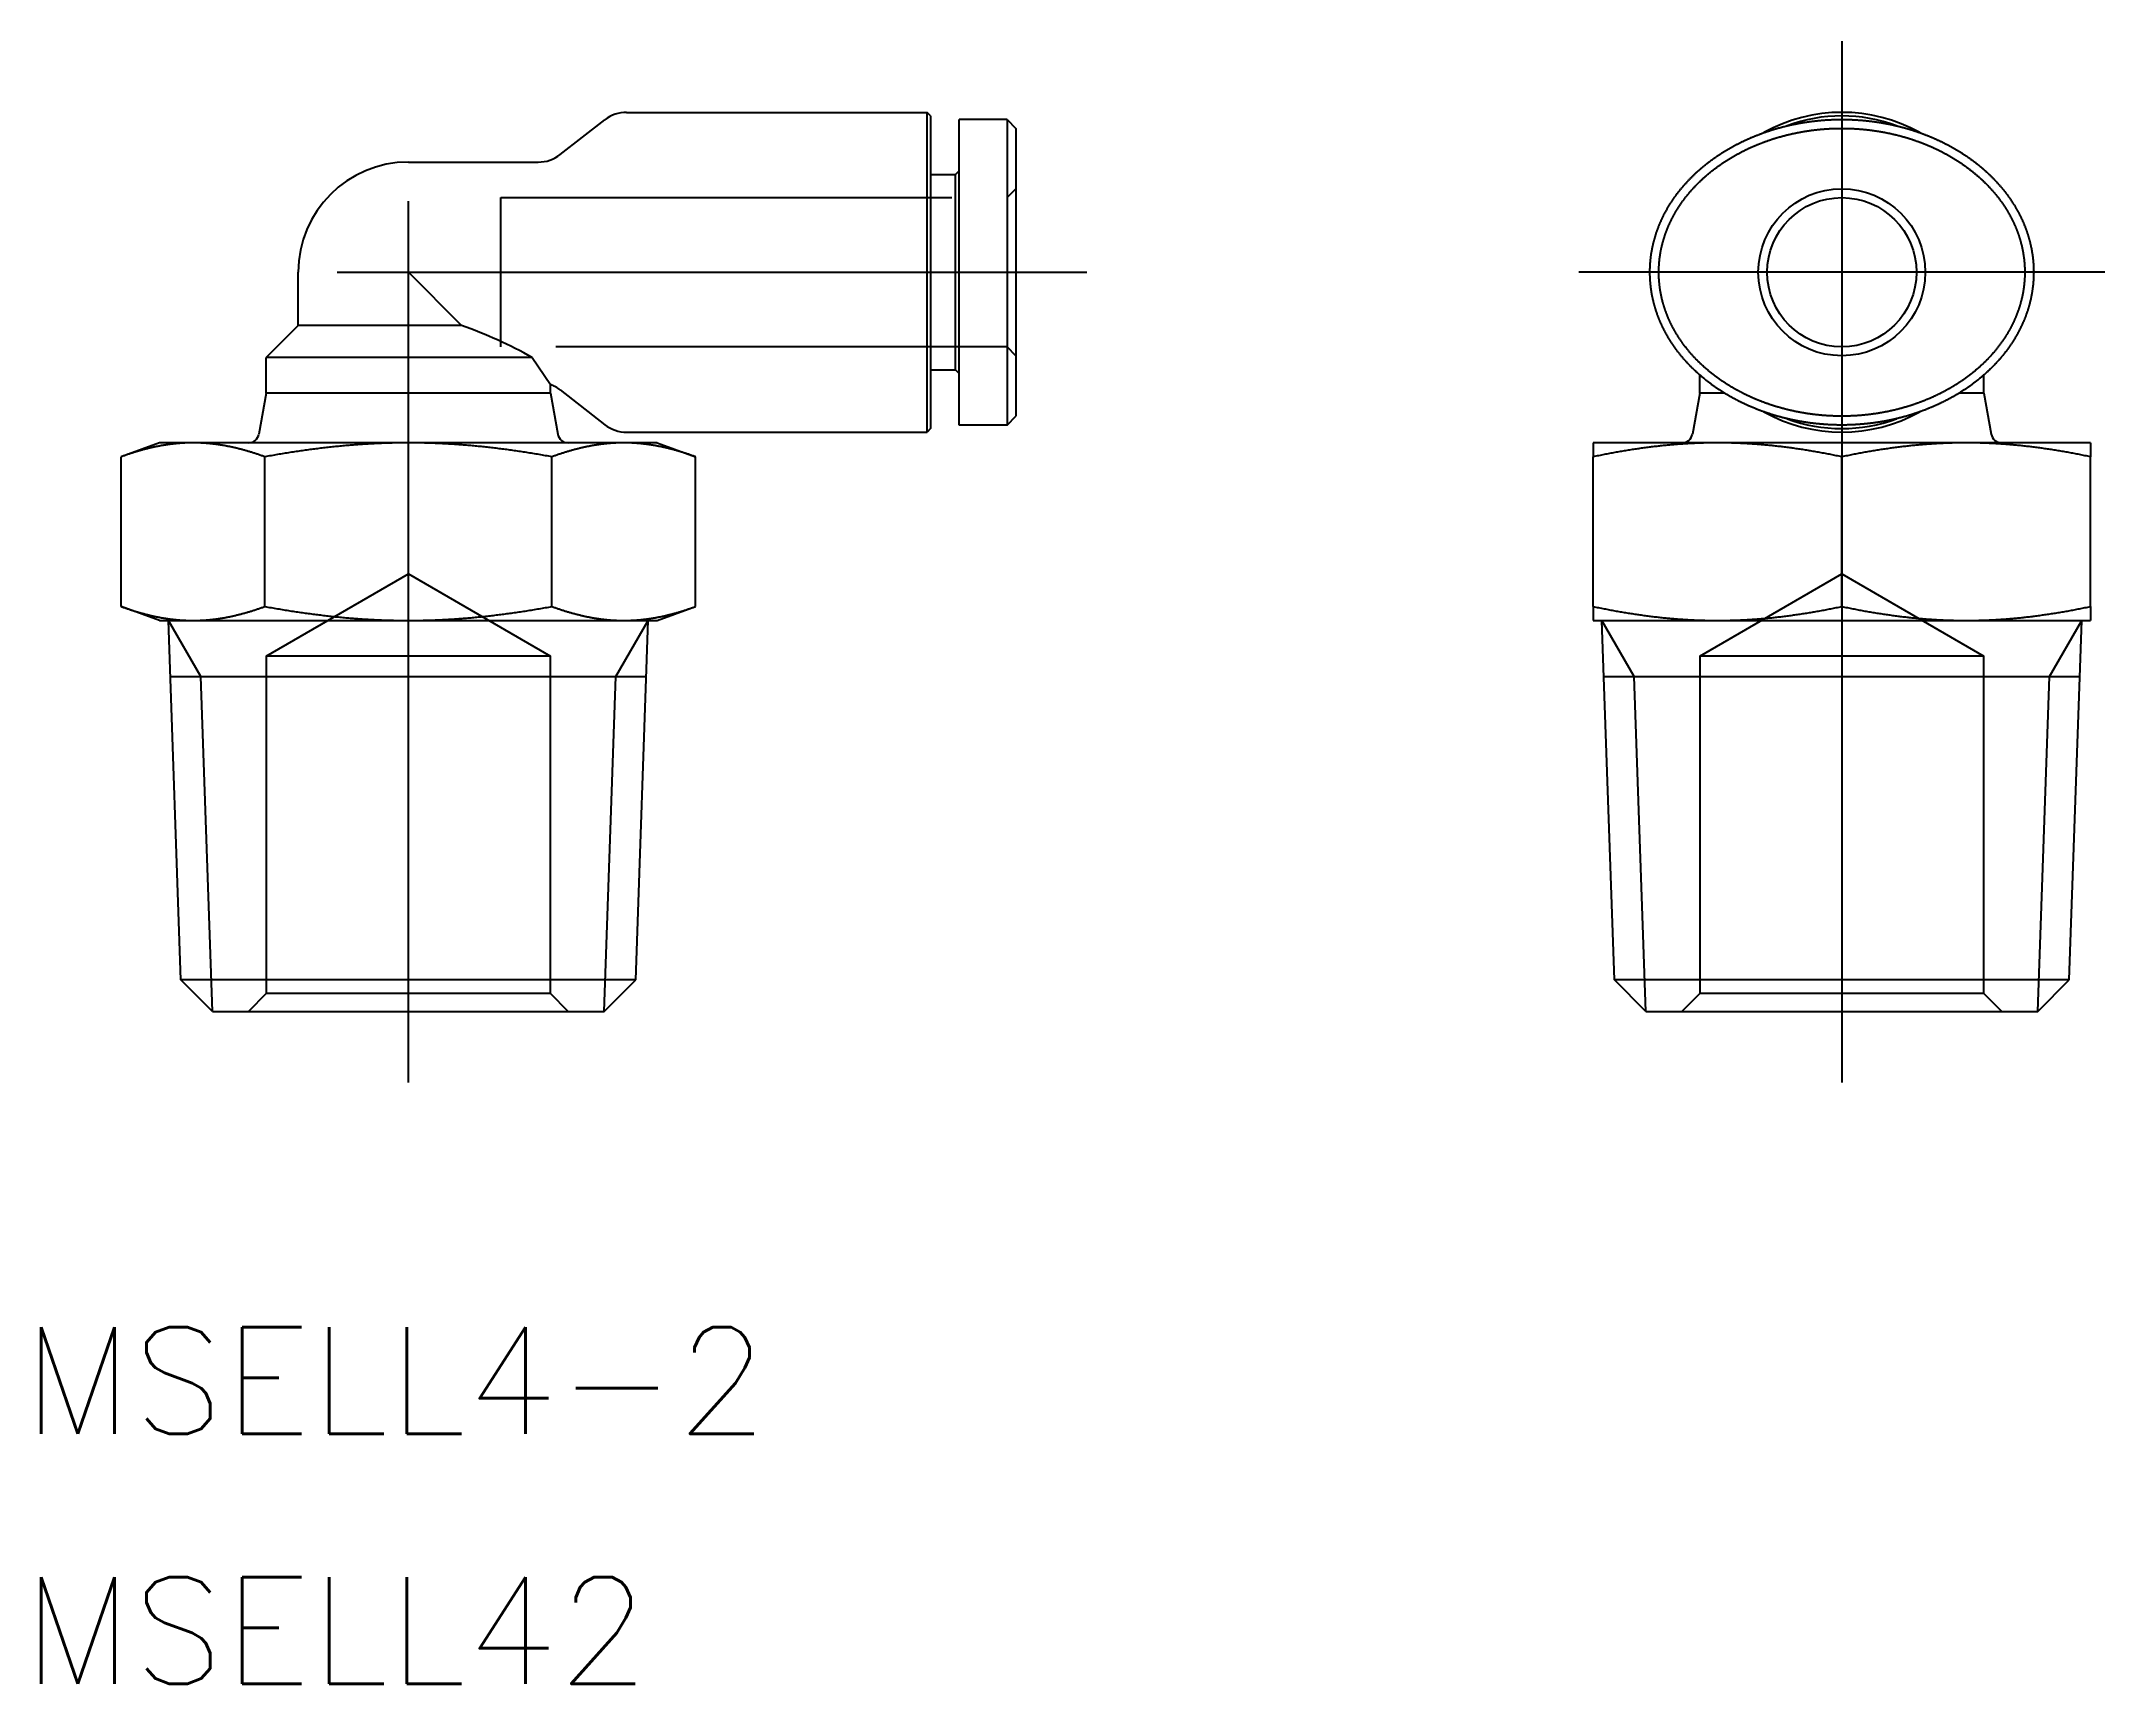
# Model space of a CAD drawing. Extents: x -10.3 to 47.7, y -18.9 to 27.3.
import ezdxf

# ---------------------------------------------------------------- set-up
doc = ezdxf.new("R2010")
doc.units = 0
doc.linetypes.add('CENTER', pattern=[50.8, 31.75, -6.35, 6.35, -6.35])
doc.linetypes.add('DASHED', pattern=[19.05, 12.7, -6.35])
doc.layers.get('0').update_dxf_attribs({"linetype": 'CONTINUOUS'})
doc.layers.add('CENTER', color=1, linetype='CENTER')
doc.styles.get("Standard").update_dxf_attribs({"font": 'txt.shx', "height": 3, "bigfont": 'bigfont.shx'})

msp = doc.modelspace()

# ---------------------------------------------------------------- texts
at = {"color": 7, "linetype": 'CONTINUOUS'}
for s, p in [('MSELL4-2', (-10.846176, -11.887214)), ('MSELL42', (-10.846176, -18.920558))]:
    msp.add_text(s, height=3, dxfattribs=at).set_placement(p)

# ---------------------------------------------------------------- linework, layer by layer
at = {"color": 7, "linetype": 'CONTINUOUS'}
for p, q in [((4.270833, 24.110648), (5.529167, 25.089352)), ((6.143108, 25.3), (14.6, 25.3)), ((14.6, 16.3), (14.6, 25.3)), ((14.7, 25.2), (14.6, 25.3)), ((14.7, 25.2), (14.7, 16.4)), ((15.5, 16.5), (15.5, 25.1)), ((16.85, 25.1), (15.5, 25.1)), ((16.85, 25.1), (17.1, 24.85)), ((16.85, 25.1), (16.85, 16.499985)), ((17.1, 24.85), (17.1, 16.749989)), ((0, 23.9), (3.656892, 23.9)), ((14.7, 23.55), (15.4, 23.55)), ((15.4, 23.55), (15.5, 23.65)), ((15.4, 18.05), (15.4, 23.55)), ((-3.1, 19.3), (-3.1, 20.8)), ((1.5, 19.3), (0, 20.8)), ((-3.1, 19.3), (-4, 18.4)), ((1.5, 19.3), (-3.1, 19.3)), ((3.485685, 18.4), (-4, 18.4)), ((-4, 17.4), (-4, 18.4)), ((3.485685, 18.4), (4, 17.639296)), ((14.7, 18.05), (15.4, 18.05)), ((15.4, 18.05), (15.5, 17.95)), ((4, 17.4), (4, 17.639296)), ((4.270833, 17.489352), (5.529167, 16.510648)), ((36.344192, 17.4), (36.344192, 17.911299)), ((44.344192, 17.4), (44.344192, 17.911299)), ((-4, 17.4), (-4.205846, 16.247263)), ((4, 17.4), (-4, 17.4)), ((4, 17.4), (4.205846, 16.247263)), ((36.344192, 17.4), (36.138346, 16.247263)), ((37.038275, 17.4), (36.344192, 17.4)), ((44.344192, 17.4), (43.650108, 17.4)), ((44.344192, 17.4), (44.550037, 16.247263)), ((6.143108, 16.3), (14.6, 16.3)), ((14.7, 16.4), (14.6, 16.3)), ((16.85, 16.5), (15.5, 16.5)), ((16.85, 16.5), (17.1, 16.75)), ((-7, 16), (-8.082904, 15.605855)), ((7, 16), (-7, 16)), ((7, 16), (8.082904, 15.605855)), ((47.344192, 16), (33.344192, 16)), ((33.344192, 16), (33.344192, 15.605855)), ((47.344192, 16), (47.344192, 15.605855)), ((-8.082904, 11.394145), (-8.082904, 15.605855)), ((-4.041452, 11.394145), (-4.041452, 15.605855)), ((4.041452, 11.394145), (4.041452, 15.605855)), ((8.082904, 11.394145), (8.082904, 15.605855)), ((33.344192, 11.394145), (33.344192, 15.605855)), ((40.344192, 11.394145), (40.344192, 15.605855)), ((47.344192, 11.394145), (47.344192, 15.605855)), ((-7, 11), (-8.082904, 11.394145)), ((7, 11), (8.082904, 11.394145)), ((33.344192, 11.394145), (33.344192, 11)), ((47.344192, 11.394145), (47.344192, 11)), ((-7, 11), (7, 11)), ((-6.3996, 0.886974), (-6.752755, 11)), ((6.3996, 0.886974), (6.752755, 11)), ((33.344192, 11), (47.344192, 11)), ((33.944592, 0.886974), (33.591437, 11)), ((46.743792, 0.886974), (47.096946, 11)), ((-6.697647, 9.421915), (6.697647, 9.421915)), ((33.646545, 9.421915), (47.041838, 9.421915)), ((6.3996, 0.886974), (-6.3996, 0.886974)), ((-5.512626, 0), (-6.3996, 0.886974)), ((5.512626, 0), (6.3996, 0.886974)), ((46.743792, 0.886974), (33.944592, 0.886974)), ((34.831565, 0), (33.944592, 0.886974)), ((45.856818, 0), (46.743792, 0.886974)), ((-5.512626, 0), (5.512626, 0)), ((34.831565, 0), (45.856818, 0))]:
    msp.add_line(p, q, dxfattribs=at)
at = {"color": 3, "linetype": 'DASHED'}
for p, q in [((2.6, 22.9), (16.85, 22.9)), ((2.6, 18.7), (2.6, 22.9)), ((16.85, 22.9), (17.1, 23.15)), ((16.85, 18.7), (2.6, 18.7)), ((17.1, 18.45), (16.85, 18.7)), ((-4, 10), (0, 12.309401)), ((0, 12.309401), (4, 10)), ((36.344192, 10), (40.344192, 12.309401)), ((40.344192, 12.309401), (44.344192, 10)), ((-4, 10), (-4, 0.5)), ((4, 10), (-4, 10)), ((4, 0.5), (4, 10)), ((44.344192, 10), (36.344192, 10)), ((36.344192, 10), (36.344192, 0.5)), ((44.344192, 0.5), (44.344192, 10)), ((-4, 0.5), (-4.5, 0)), ((4, 0.5), (-4, 0.5)), ((4.5, 0), (4, 0.5)), ((36.344192, 0.5), (35.844192, 0)), ((44.344192, 0.5), (36.344192, 0.5)), ((44.844192, 0), (44.344192, 0.5))]:
    msp.add_line(p, q, dxfattribs=at)
at = {"color": 3, "linetype": 'CONTINUOUS'}
for p, q in [((-5.841647, 9.421915), (-6.752755, 11)), ((5.841647, 9.421915), (6.752755, 11)), ((34.502545, 9.421915), (33.591437, 11)), ((46.185838, 9.421915), (47.096946, 11)), ((-5.512626, 0), (-5.841647, 9.421915)), ((5.512626, 0), (5.841647, 9.421915)), ((34.831565, 0), (34.502545, 9.421915)), ((45.856818, 0), (46.185838, 9.421915))]:
    msp.add_line(p, q, dxfattribs=at)
at = {"color": 7}
for points in [[(40.3442, 25.1, 0), (40.3552, 25.1, 0), (40.3663, 25.1, 0), (40.3773, 25.0999, 0), (40.3883, 25.0999, 0), (40.3993, 25.0998, 0), (40.4103, 25.0997, 0), (40.4213, 25.0996, 0), (40.4323, 25.0995, 0), (40.4433, 25.0993, 0), (40.4542, 25.0992, 0), (40.4652, 25.099, 0), (40.4762, 25.0988, 0), (40.4871, 25.0986, 0), (40.4981, 25.0984, 0), (40.5091, 25.0981, 0), (40.52, 25.0979, 0), (40.531, 25.0976, 0), (40.542, 25.0973, 0), (40.553, 25.097, 0), (40.5639, 25.0966, 0), (40.5749, 25.0963, 0), (40.5859, 25.0959, 0), (40.5969, 25.0955, 0), (40.6079, 25.0951, 0), (40.619, 25.0947, 0), (40.63, 25.0942, 0), (40.641, 25.0938, 0), (40.6521, 25.0933, 0), (40.6631, 25.0928, 0), (40.6742, 25.0922, 0), (40.6853, 25.0917, 0), (40.6964, 25.0911, 0), (40.7075, 25.0905, 0), (40.7187, 25.0899, 0), (40.7298, 25.0893, 0), (40.741, 25.0886, 0), (40.7522, 25.088, 0), (40.7634, 25.0873, 0), (40.7746, 25.0866, 0), (40.7859, 25.0858, 0), (40.7972, 25.0851, 0), (40.8085, 25.0843, 0), (40.8198, 25.0835, 0), (40.8312, 25.0827, 0), (40.8426, 25.0818, 0), (40.854, 25.081, 0), (40.8654, 25.0801, 0), (40.8769, 25.0792, 0), (40.8884, 25.0782, 0), (40.8999, 25.0773, 0), (40.9115, 25.0763, 0), (40.9231, 25.0753, 0), (40.9347, 25.0743, 0), (40.9464, 25.0732, 0), (40.9581, 25.0722, 0), (40.9698, 25.0711, 0), (40.9816, 25.07, 0), (40.9934, 25.0688, 0), (41.0053, 25.0677, 0), (41.0172, 25.0665, 0), (41.0291, 25.0653, 0), (41.0411, 25.064, 0), (41.0531, 25.0628, 0), (41.0652, 25.0615, 0), (41.0773, 25.0602, 0), (41.0894, 25.0589, 0), (41.1017, 25.0575, 0), (41.1139, 25.0561, 0), (41.1262, 25.0547, 0), (41.1386, 25.0532, 0), (41.151, 25.0517, 0), (41.1635, 25.0502, 0), (41.176, 25.0487, 0), (41.1886, 25.0471, 0), (41.2012, 25.0455, 0), (41.2139, 25.0439, 0), (41.2266, 25.0422, 0), (41.2394, 25.0405, 0), (41.2522, 25.0388, 0), (41.2651, 25.037, 0), (41.2781, 25.0352, 0), (41.2911, 25.0334, 0), (41.3042, 25.0315, 0), (41.3173, 25.0296, 0), (41.3305, 25.0277, 0), (41.3438, 25.0257, 0), (41.3571, 25.0237, 0), (41.3705, 25.0216, 0), (41.3839, 25.0195, 0), (41.3974, 25.0174, 0), (41.411, 25.0153, 0), (41.4246, 25.0131, 0), (41.4383, 25.0108, 0), (41.4521, 25.0085, 0), (41.4659, 25.0062, 0), (41.4798, 25.0038, 0), (41.4938, 25.0014, 0), (41.5078, 24.999, 0), (41.5218, 24.9965, 0), (41.5359, 24.994, 0), (41.5501, 24.9914, 0), (41.5643, 24.9888, 0), (41.5786, 24.9861, 0), (41.5929, 24.9834, 0), (41.6073, 24.9807, 0), (41.6218, 24.9779, 0), (41.6362, 24.9751, 0), (41.6508, 24.9722, 0), (41.6654, 24.9693, 0), (41.68, 24.9664, 0), (41.6947, 24.9634, 0), (41.7094, 24.9603, 0), (41.7242, 24.9572, 0), (41.739, 24.9541, 0), (41.7538, 24.9509, 0), (41.7687, 24.9477, 0), (41.7837, 24.9444, 0), (41.7987, 24.9411, 0), (41.8137, 24.9377, 0), (41.8288, 24.9343, 0), (41.8439, 24.9308, 0), (41.859, 24.9273, 0), (41.8742, 24.9238, 0), (41.8895, 24.9202, 0), (41.9047, 24.9165, 0), (41.92, 24.9128, 0), (41.9354, 24.9091, 0), (41.9508, 24.9053, 0), (41.9662, 24.9014, 0), (41.9816, 24.8975, 0), (41.9971, 24.8936, 0), (42.0126, 24.8896, 0), (42.0281, 24.8856, 0), (42.0437, 24.8815, 0), (42.0593, 24.8773, 0), (42.0749, 24.8731, 0), (42.0906, 24.8689, 0), (42.1063, 24.8646, 0), (42.122, 24.8602, 0), (42.1378, 24.8558, 0), (42.1535, 24.8514, 0), (42.1693, 24.8469, 0), (42.1852, 24.8423, 0), (42.201, 24.8377, 0), (42.2169, 24.833, 0), (42.2328, 24.8283, 0), (42.2487, 24.8236, 0), (42.2647, 24.8187, 0), (42.2807, 24.8139, 0), (42.2967, 24.8089, 0), (42.3127, 24.804, 0), (42.3287, 24.7989, 0), (42.3448, 24.7938, 0), (42.3609, 24.7887, 0), (42.377, 24.7835, 0), (42.3931, 24.7782, 0), (42.4093, 24.7729, 0), (42.4255, 24.7676, 0), (42.4416, 24.7622, 0), (42.4578, 24.7567, 0), (42.4741, 24.7512, 0), (42.4903, 24.7456, 0), (42.5066, 24.74, 0), (42.5228, 24.7343, 0), (42.5391, 24.7285, 0), (42.5554, 24.7227, 0), (42.5717, 24.7169, 0), (42.5881, 24.7109, 0), (42.6044, 24.705, 0), (42.6208, 24.6989, 0), (42.6371, 24.6929, 0), (42.6535, 24.6867, 0), (42.6699, 24.6805, 0), (42.6863, 24.6743, 0), (42.7027, 24.6679, 0), (42.7192, 24.6616, 0), (42.7356, 24.6551, 0), (42.752, 24.6486, 0), (42.7685, 24.6421, 0), (42.785, 24.6355, 0), (42.8014, 24.6288, 0), (42.8179, 24.6221, 0), (42.8344, 24.6153, 0), (42.8509, 24.6085, 0), (42.8674, 24.6016, 0), (42.8838, 24.5946, 0), (42.9003, 24.5876, 0), (42.9169, 24.5805, 0), (42.9334, 24.5733, 0), (42.9499, 24.5661, 0), (42.9664, 24.5589, 0), (42.9829, 24.5515, 0), (42.9994, 24.5442, 0), (43.0159, 24.5367, 0), (43.0324, 24.5292, 0), (43.049, 24.5216, 0), (43.0655, 24.514, 0), (43.082, 24.5063, 0), (43.0985, 24.4985, 0), (43.115, 24.4907, 0), (43.1315, 24.4828, 0), (43.148, 24.4749, 0), (43.1645, 24.4669, 0), (43.181, 24.4588, 0), (43.1975, 24.4507, 0), (43.214, 24.4425, 0), (43.2305, 24.4342, 0), (43.247, 24.4259, 0), (43.2634, 24.4175, 0), (43.2799, 24.409, 0), (43.2964, 24.4005, 0), (43.3128, 24.3919, 0), (43.3292, 24.3833, 0), (43.3457, 24.3746, 0), (43.3621, 24.3658, 0), (43.3785, 24.357, 0), (43.3949, 24.348, 0), (43.4113, 24.3391, 0), (43.4276, 24.33, 0), (43.444, 24.3209, 0), (43.4603, 24.3118, 0), (43.4766, 24.3025, 0), (43.4929, 24.2933, 0), (43.5092, 24.2839, 0), (43.5254, 24.2745, 0), (43.5417, 24.265, 0), (43.5579, 24.2555, 0), (43.5741, 24.2458, 0), (43.5903, 24.2362, 0), (43.6065, 24.2264, 0), (43.6226, 24.2166, 0), (43.6387, 24.2068, 0), (43.6548, 24.1969, 0), (43.6709, 24.1869, 0), (43.6869, 24.1768, 0), (43.703, 24.1667, 0), (43.719, 24.1566, 0), (43.7349, 24.1463, 0), (43.7509, 24.136, 0), (43.7668, 24.1257, 0), (43.7827, 24.1153, 0), (43.7985, 24.1048, 0), (43.8143, 24.0943, 0), (43.8301, 24.0837, 0), (43.8459, 24.073, 0), (43.8616, 24.0623, 0), (43.8773, 24.0515, 0), (43.893, 24.0407, 0), (43.9086, 24.0298, 0), (43.9242, 24.0188, 0), (43.9398, 24.0078, 0), (43.9553, 23.9967, 0), (43.9708, 23.9856, 0), (43.9863, 23.9744, 0), (44.0017, 23.9632, 0), (44.0171, 23.9519, 0), (44.0324, 23.9405, 0), (44.0477, 23.9291, 0), (44.063, 23.9176, 0), (44.0782, 23.906, 0), (44.0934, 23.8944, 0), (44.1085, 23.8828, 0), (44.1236, 23.871, 0), (44.1387, 23.8593, 0), (44.1537, 23.8474, 0), (44.1686, 23.8355, 0), (44.1835, 23.8236, 0), (44.1984, 23.8116, 0), (44.2132, 23.7995, 0), (44.228, 23.7874, 0), (44.2427, 23.7752, 0), (44.2574, 23.763, 0), (44.2721, 23.7507, 0), (44.2866, 23.7384, 0), (44.3012, 23.726, 0), (44.3157, 23.7135, 0), (44.3301, 23.701, 0), (44.3445, 23.6884, 0), (44.3588, 23.6758, 0), (44.3731, 23.6632, 0), (44.3873, 23.6504, 0), (44.4014, 23.6376, 0), (44.4155, 23.6248, 0), (44.4296, 23.6119, 0), (44.4436, 23.599, 0), (44.4575, 23.586, 0), (44.4714, 23.5729, 0), (44.4852, 23.5598, 0), (44.4989, 23.5467, 0), (44.5126, 23.5335, 0), (44.5263, 23.5202, 0), (44.5398, 23.5069, 0), (44.5533, 23.4936, 0), (44.5668, 23.4802, 0), (44.5802, 23.4667, 0), (44.5935, 23.4532, 0), (44.6068, 23.4397, 0), (44.62, 23.4261, 0), (44.6331, 23.4125, 0), (44.6462, 23.3988, 0), (44.6592, 23.3851, 0), (44.6721, 23.3713, 0), (44.685, 23.3575, 0), (44.6978, 23.3436, 0), (44.7106, 23.3297, 0), (44.7232, 23.3158, 0), (44.7358, 23.3018, 0), (44.7484, 23.2878, 0), (44.7609, 23.2737, 0), (44.7733, 23.2596, 0), (44.7856, 23.2454, 0), (44.7979, 23.2312, 0), (44.8101, 23.217, 0), (44.8222, 23.2027, 0), (44.8343, 23.1884, 0), (44.8463, 23.1741, 0), (44.8582, 23.1597, 0), (44.8701, 23.1452, 0), (44.8818, 23.1308, 0), (44.8936, 23.1163, 0), (44.9052, 23.1017, 0), (44.9168, 23.0871, 0), (44.9282, 23.0725, 0), (44.9397, 23.0579, 0), (44.951, 23.0432, 0), (44.9623, 23.0284, 0), (44.9735, 23.0137, 0), (44.9846, 22.9989, 0), (44.9956, 22.9841, 0), (45.0066, 22.9692, 0), (45.0175, 22.9543, 0), (45.0283, 22.9394, 0), (45.039, 22.9244, 0), (45.0497, 22.9094, 0), (45.0603, 22.8944, 0), (45.0708, 22.8794, 0), (45.0812, 22.8643, 0), (45.0916, 22.8492, 0), (45.1018, 22.834, 0), (45.112, 22.8189, 0), (45.1221, 22.8037, 0), (45.1321, 22.7884, 0), (45.1421, 22.7732, 0), (45.1519, 22.7579, 0), (45.1617, 22.7426, 0), (45.1714, 22.7272, 0), (45.1811, 22.7119, 0), (45.1906, 22.6965, 0), (45.2001, 22.6811, 0), (45.2095, 22.6656, 0), (45.2188, 22.6501, 0), (45.228, 22.6346, 0), (45.2372, 22.6191, 0), (45.2462, 22.6035, 0), (45.2552, 22.588, 0), (45.2641, 22.5724, 0), (45.273, 22.5567, 0), (45.2817, 22.5411, 0), (45.2904, 22.5254, 0), (45.299, 22.5097, 0), (45.3075, 22.494, 0), (45.3159, 22.4782, 0), (45.3243, 22.4624, 0), (45.3325, 22.4466, 0), (45.3407, 22.4308, 0), (45.3488, 22.415, 0), (45.3569, 22.3991, 0), (45.3648, 22.3832, 0), (45.3727, 22.3673, 0), (45.3805, 22.3514, 0), (45.3882, 22.3354, 0), (45.3958, 22.3194, 0), (45.4033, 22.3034, 0), (45.4108, 22.2874, 0), (45.4182, 22.2714, 0), (45.4255, 22.2553, 0), (45.4327, 22.2392, 0), (45.4398, 22.2231, 0), (45.4469, 22.207, 0), (45.4538, 22.1909, 0), (45.4607, 22.1747, 0), (45.4675, 22.1586, 0), (45.4743, 22.1424, 0), (45.4809, 22.1262, 0), (45.4875, 22.11, 0), (45.494, 22.0937, 0), (45.5004, 22.0775, 0), (45.5067, 22.0612, 0), (45.5129, 22.0449, 0), (45.5191, 22.0286, 0), (45.5251, 22.0123, 0), (45.5311, 21.996, 0), (45.537, 21.9796, 0), (45.5428, 21.9632, 0), (45.5486, 21.9469, 0), (45.5542, 21.9305, 0), (45.5598, 21.9141, 0), (45.5653, 21.8976, 0), (45.5707, 21.8812, 0), (45.576, 21.8648, 0), (45.5813, 21.8483, 0), (45.5864, 21.8318, 0), (45.5915, 21.8153, 0), (45.5965, 21.7988, 0), (45.6014, 21.7823, 0), (45.6062, 21.7658, 0), (45.611, 21.7493, 0), (45.6156, 21.7327, 0), (45.6202, 21.7162, 0), (45.6247, 21.6996, 0), (45.6291, 21.6831, 0), (45.6334, 21.6665, 0), (45.6377, 21.6499, 0), (45.6418, 21.6333, 0), (45.6459, 21.6167, 0), (45.6499, 21.6001, 0), (45.6538, 21.5834, 0), (45.6576, 21.5668, 0), (45.6614, 21.5502, 0), (45.665, 21.5335, 0), (45.6686, 21.5168, 0), (45.6721, 21.5002, 0), (45.6755, 21.4835, 0), (45.6789, 21.4668, 0), (45.6821, 21.4501, 0), (45.6853, 21.4334, 0), (45.6884, 21.4167, 0), (45.6914, 21.4, 0), (45.6943, 21.3833, 0), (45.6971, 21.3666, 0), (45.6999, 21.3498, 0), (45.7025, 21.3331, 0), (45.7051, 21.3164, 0), (45.7076, 21.2996, 0), (45.71, 21.2829, 0), (45.7124, 21.2661, 0), (45.7146, 21.2494, 0), (45.7168, 21.2326, 0), (45.7189, 21.2158, 0), (45.7209, 21.1991, 0), (45.7228, 21.1823, 0), (45.7246, 21.1655, 0), (45.7264, 21.1487, 0), (45.7281, 21.1319, 0), (45.7297, 21.1151, 0), (45.7312, 21.0983, 0), (45.7326, 21.0815, 0), (45.7339, 21.0647, 0), (45.7352, 21.0479, 0), (45.7364, 21.0311, 0), (45.7375, 21.0143, 0), (45.7385, 20.9975, 0), (45.7394, 20.9807, 0), (45.7403, 20.9639, 0), (45.741, 20.9471, 0), (45.7417, 20.9303, 0), (45.7423, 20.9135, 0), (45.7428, 20.8967, 0), (45.7433, 20.8799, 0), (45.7436, 20.863, 0), (45.7439, 20.8462, 0), (45.7441, 20.8294, 0), (45.7442, 20.8126, 0), (45.7442, 20.7958, 0), (45.7441, 20.779, 0), (45.744, 20.7622, 0), (45.7437, 20.7453, 0), (45.7434, 20.7285, 0), (45.743, 20.7117, 0), (45.7426, 20.6949, 0), (45.742, 20.6781, 0), (45.7413, 20.6613, 0), (45.7406, 20.6445, 0), (45.7398, 20.6277, 0), (45.7389, 20.6109, 0), (45.7379, 20.5941, 0), (45.7369, 20.5773, 0), (45.7357, 20.5605, 0), (45.7345, 20.5437, 0), (45.7332, 20.5269, 0), (45.7318, 20.5101, 0), (45.7304, 20.4934, 0), (45.7288, 20.4766, 0), (45.7272, 20.4598, 0), (45.7255, 20.4431, 0), (45.7237, 20.4263, 0), (45.7218, 20.4096, 0), (45.7198, 20.3929, 0), (45.7178, 20.3761, 0), (45.7157, 20.3594, 0), (45.7135, 20.3427, 0), (45.7112, 20.326, 0), (45.7088, 20.3093, 0), (45.7064, 20.2926, 0), (45.7038, 20.276, 0), (45.7012, 20.2593, 0), (45.6985, 20.2427, 0), (45.6958, 20.226, 0), (45.6929, 20.2094, 0), (45.69, 20.1928, 0), (45.687, 20.1762, 0), (45.6839, 20.1596, 0), (45.6807, 20.143, 0), (45.6775, 20.1265, 0), (45.6741, 20.1099, 0), (45.6707, 20.0934, 0), (45.6672, 20.0769, 0), (45.6637, 20.0604, 0), (45.66, 20.0439, 0), (45.6563, 20.0274, 0), (45.6525, 20.0109, 0), (45.6486, 19.9945, 0), (45.6446, 19.9781, 0), (45.6406, 19.9617, 0), (45.6364, 19.9453, 0), (45.6322, 19.9289, 0), (45.6279, 19.9125, 0), (45.6236, 19.8962, 0), (45.6191, 19.8799, 0), (45.6146, 19.8636, 0), (45.61, 19.8473, 0), (45.6053, 19.8311, 0), (45.6005, 19.8148, 0), (45.5957, 19.7986, 0), (45.5908, 19.7824, 0), (45.5858, 19.7662, 0), (45.5807, 19.7501, 0), (45.5756, 19.734, 0), (45.5704, 19.7179, 0), (45.5651, 19.7018, 0), (45.5597, 19.6858, 0), (45.5542, 19.6697, 0), (45.5487, 19.6537, 0), (45.5431, 19.6378, 0), (45.5375, 19.6218, 0), (45.5317, 19.6059, 0), (45.5259, 19.59, 0), (45.52, 19.5741, 0), (45.514, 19.5583, 0), (45.508, 19.5425, 0), (45.5019, 19.5267, 0), (45.4957, 19.5109, 0), (45.4894, 19.4952, 0), (45.4831, 19.4795, 0), (45.4767, 19.4638, 0), (45.4702, 19.4482, 0), (45.4637, 19.4326, 0), (45.4571, 19.417, 0), (45.4504, 19.4014, 0), (45.4437, 19.3859, 0), (45.4369, 19.3704, 0), (45.43, 19.355, 0), (45.423, 19.3396, 0), (45.416, 19.3242, 0), (45.4089, 19.3088, 0), (45.4018, 19.2935, 0), (45.3946, 19.2782, 0), (45.3873, 19.2629, 0), (45.3799, 19.2477, 0), (45.3725, 19.2325, 0), (45.365, 19.2174, 0), (45.3575, 19.2023, 0), (45.3498, 19.1872, 0), (45.3422, 19.1721, 0), (45.3344, 19.1571, 0), (45.3266, 19.1422, 0), (45.3188, 19.1272, 0), (45.3108, 19.1123, 0), (45.3028, 19.0975, 0), (45.2948, 19.0826, 0), (45.2866, 19.0679, 0), (45.2785, 19.0531, 0), (45.2702, 19.0384, 0), (45.2619, 19.0237, 0), (45.2535, 19.0091, 0), (45.2451, 18.9945, 0), (45.2366, 18.98, 0), (45.2281, 18.9655, 0), (45.2195, 18.951, 0), (45.2108, 18.9366, 0), (45.2021, 18.9222, 0), (45.1933, 18.9079, 0), (45.1845, 18.8936, 0), (45.1756, 18.8794, 0), (45.1667, 18.8652, 0), (45.1577, 18.851, 0), (45.1486, 18.8369, 0), (45.1395, 18.8228, 0), (45.1303, 18.8088, 0), (45.1211, 18.7948, 0), (45.1119, 18.7809, 0), (45.1025, 18.767, 0), (45.0932, 18.7531, 0), (45.0837, 18.7393, 0), (45.0743, 18.7256, 0), (45.0647, 18.7118, 0), (45.0552, 18.6982, 0), (45.0455, 18.6845, 0), (45.0358, 18.6709, 0), (45.0261, 18.6574, 0), (45.0163, 18.6439, 0), (45.0065, 18.6305, 0), (44.9966, 18.617, 0), (44.9867, 18.6037, 0), (44.9767, 18.5903, 0), (44.9667, 18.5771, 0), (44.9566, 18.5638, 0), (44.9465, 18.5506, 0), (44.9363, 18.5375, 0), (44.9261, 18.5244, 0), (44.9158, 18.5113, 0), (44.9055, 18.4983, 0), (44.8951, 18.4853, 0), (44.8847, 18.4724, 0), (44.8743, 18.4595, 0), (44.8638, 18.4467, 0), (44.8532, 18.4339, 0), (44.8426, 18.4211, 0), (44.832, 18.4084, 0), (44.8213, 18.3958, 0), (44.8105, 18.3831, 0), (44.7998, 18.3706, 0), (44.789, 18.358, 0), (44.7781, 18.3455, 0), (44.7672, 18.3331, 0), (44.7562, 18.3207, 0), (44.7452, 18.3083, 0), (44.7342, 18.296, 0), (44.7231, 18.2838, 0), (44.712, 18.2715, 0), (44.7008, 18.2593, 0), (44.6896, 18.2472, 0), (44.6784, 18.2351, 0), (44.6671, 18.2231, 0), (44.6558, 18.2111, 0), (44.6444, 18.1991, 0), (44.633, 18.1872, 0), (44.6215, 18.1753, 0), (44.61, 18.1635, 0), (44.5985, 18.1517, 0), (44.5869, 18.1399, 0), (44.5753, 18.1282, 0), (44.5637, 18.1166, 0), (44.552, 18.105, 0), (44.5403, 18.0934, 0), (44.5285, 18.0819, 0), (44.5167, 18.0704, 0), (44.5048, 18.059, 0), (44.493, 18.0476, 0), (44.481, 18.0362, 0), (44.4691, 18.0249, 0), (44.4571, 18.0136, 0), (44.4451, 18.0024, 0), (44.433, 17.9912, 0), (44.4209, 17.9801, 0), (44.4087, 17.969, 0), (44.3966, 17.9579, 0), (44.3843, 17.9469, 0), (44.3721, 17.936, 0), (44.3598, 17.925, 0), (44.3475, 17.9142, 0), (44.3351, 17.9033, 0), (44.3227, 17.8925, 0), (44.3103, 17.8818, 0), (44.2978, 17.8711, 0), (44.2853, 17.8604, 0), (44.2727, 17.8498, 0), (44.2602, 17.8392, 0), (44.2476, 17.8286, 0), (44.2349, 17.8181, 0), (44.2222, 17.8077, 0), (44.2095, 17.7973, 0), (44.1968, 17.7869, 0), (44.184, 17.7766, 0), (44.1712, 17.7663, 0), (44.1583, 17.756, 0), (44.1454, 17.7458, 0), (44.1325, 17.7357, 0), (44.1196, 17.7256, 0), (44.1066, 17.7155, 0), (44.0936, 17.7055, 0), (44.0806, 17.6955, 0), (44.0675, 17.6855, 0), (44.0544, 17.6756, 0), (44.0412, 17.6658, 0), (44.0281, 17.656, 0), (44.0149, 17.6462, 0), (44.0017, 17.6365, 0), (43.9884, 17.6268, 0), (43.9751, 17.6171, 0), (43.9618, 17.6075, 0), (43.9484, 17.598, 0), (43.9351, 17.5885, 0), (43.9216, 17.579, 0), (43.9082, 17.5696, 0), (43.8947, 17.5602, 0), (43.8812, 17.5508, 0), (43.8677, 17.5415, 0), (43.8542, 17.5323, 0), (43.8406, 17.523, 0), (43.827, 17.5139, 0), (43.8133, 17.5047, 0), (43.7997, 17.4956, 0), (43.786, 17.4866, 0), (43.7723, 17.4776, 0), (43.7585, 17.4686, 0), (43.7447, 17.4597, 0), (43.7309, 17.4508, 0), (43.7171, 17.442, 0), (43.7032, 17.4332, 0), (43.6894, 17.4244, 0), (43.6755, 17.4157, 0), (43.6615, 17.4071, 0), (43.6476, 17.3984, 0), (43.6336, 17.3899, 0), (43.6196, 17.3813, 0), (43.6055, 17.3728, 0), (43.5915, 17.3644, 0), (43.5774, 17.356, 0), (43.5633, 17.3476, 0), (43.5492, 17.3393, 0), (43.535, 17.331, 0), (43.5209, 17.3228, 0), (43.5067, 17.3146, 0), (43.4925, 17.3064, 0), (43.4782, 17.2983, 0), (43.464, 17.2902, 0), (43.4497, 17.2822, 0), (43.4354, 17.2742, 0), (43.421, 17.2663, 0), (43.4067, 17.2584, 0), (43.3923, 17.2505, 0), (43.3779, 17.2427, 0), (43.3635, 17.235, 0), (43.3491, 17.2272, 0), (43.3346, 17.2196, 0), (43.3202, 17.2119, 0), (43.3057, 17.2043, 0), (43.2912, 17.1968, 0), (43.2766, 17.1893, 0), (43.2621, 17.1818, 0), (43.2475, 17.1744, 0), (43.2329, 17.167, 0), (43.2183, 17.1596, 0), (43.2037, 17.1523, 0), (43.189, 17.1451, 0), (43.1743, 17.1379, 0), (43.1596, 17.1307, 0), (43.1449, 17.1236, 0), (43.1302, 17.1165, 0), (43.1155, 17.1094, 0), (43.1007, 17.1024, 0), (43.0859, 17.0955, 0), (43.0711, 17.0886, 0), (43.0563, 17.0817, 0), (43.0415, 17.0748, 0), (43.0266, 17.0681, 0), (43.0118, 17.0613, 0), (42.9969, 17.0546, 0), (42.982, 17.0479, 0), (42.9671, 17.0413, 0), (42.9522, 17.0347, 0), (42.9372, 17.0282, 0), (42.9223, 17.0217, 0), (42.9073, 17.0152, 0), (42.8923, 17.0088, 0), (42.8773, 17.0024, 0), (42.8622, 16.9961, 0), (42.8472, 16.9898, 0), (42.8322, 16.9836, 0), (42.8171, 16.9774, 0), (42.802, 16.9712, 0), (42.7869, 16.9651, 0), (42.7718, 16.959, 0), (42.7567, 16.953, 0), (42.7415, 16.947, 0), (42.7264, 16.941, 0), (42.7112, 16.9351, 0), (42.696, 16.9292, 0), (42.6808, 16.9234, 0), (42.6656, 16.9176, 0), (42.6504, 16.9119, 0), (42.6352, 16.9062, 0), (42.6199, 16.9005, 0), (42.6047, 16.8949, 0), (42.5894, 16.8893, 0), (42.5741, 16.8838, 0), (42.5588, 16.8783, 0), (42.5435, 16.8728, 0), (42.5282, 16.8674, 0), (42.5129, 16.862, 0), (42.4976, 16.8567, 0), (42.4822, 16.8514, 0), (42.4668, 16.8461, 0), (42.4515, 16.8409, 0), (42.4361, 16.8358, 0), (42.4207, 16.8306, 0), (42.4053, 16.8255, 0), (42.3899, 16.8205, 0), (42.3744, 16.8155, 0), (42.359, 16.8105, 0), (42.3435, 16.8056, 0), (42.3281, 16.8007, 0), (42.3126, 16.7958, 0), (42.2971, 16.791, 0), (42.2816, 16.7863, 0), (42.2661, 16.7815, 0), (42.2506, 16.7768, 0), (42.235, 16.7722, 0), (42.2195, 16.7676, 0), (42.2039, 16.763, 0), (42.1884, 16.7585, 0), (42.1728, 16.754, 0), (42.1572, 16.7496, 0), (42.1416, 16.7452, 0), (42.126, 16.7408, 0), (42.1104, 16.7365, 0), (42.0948, 16.7322, 0), (42.0791, 16.7279, 0), (42.0635, 16.7237, 0), (42.0478, 16.7196, 0), (42.0322, 16.7154, 0), (42.0165, 16.7114, 0), (42.0008, 16.7073, 0), (41.9851, 16.7033, 0), (41.9694, 16.6993, 0), (41.9537, 16.6954, 0), (41.938, 16.6915, 0), (41.9223, 16.6877, 0), (41.9065, 16.6839, 0), (41.8908, 16.6801, 0), (41.875, 16.6764, 0), (41.8593, 16.6727, 0), (41.8435, 16.669, 0), (41.8277, 16.6654, 0), (41.812, 16.6618, 0), (41.7962, 16.6583, 0), (41.7804, 16.6548, 0), (41.7645, 16.6514, 0), (41.7487, 16.648, 0), (41.7329, 16.6446, 0), (41.7171, 16.6412, 0), (41.7012, 16.638, 0), (41.6854, 16.6347, 0), (41.6695, 16.6315, 0), (41.6537, 16.6283, 0), (41.6378, 16.6252, 0), (41.6219, 16.6221, 0), (41.606, 16.619, 0), (41.5901, 16.616, 0), (41.5742, 16.613, 0), (41.5583, 16.6101, 0), (41.5424, 16.6072, 0), (41.5265, 16.6043, 0), (41.5106, 16.6015, 0), (41.4946, 16.5987, 0), (41.4787, 16.5959, 0), (41.4627, 16.5932, 0), (41.4468, 16.5906, 0), (41.4308, 16.5879, 0), (41.4149, 16.5854, 0), (41.3989, 16.5828, 0), (41.3829, 16.5803, 0), (41.3669, 16.5778, 0), (41.3509, 16.5754, 0), (41.335, 16.573, 0), (41.319, 16.5706, 0), (41.3029, 16.5683, 0), (41.2869, 16.566, 0), (41.2709, 16.5638, 0), (41.2549, 16.5616, 0), (41.2389, 16.5594, 0), (41.2228, 16.5573, 0), (41.2068, 16.5552, 0), (41.1908, 16.5532, 0), (41.1747, 16.5512, 0), (41.1587, 16.5492, 0), (41.1426, 16.5473, 0), (41.1266, 16.5454, 0), (41.1105, 16.5435, 0), (41.0944, 16.5417, 0), (41.0784, 16.5399, 0), (41.0623, 16.5382, 0), (41.0462, 16.5365, 0), (41.0301, 16.5348, 0), (41.014, 16.5332, 0), (40.998, 16.5316, 0), (40.9819, 16.5301, 0), (40.9658, 16.5286, 0), (40.9497, 16.5271, 0), (40.9336, 16.5257, 0), (40.9174, 16.5243, 0), (40.9013, 16.5229, 0), (40.8852, 16.5216, 0), (40.8691, 16.5203, 0), (40.853, 16.5191, 0), (40.8369, 16.5179, 0), (40.8207, 16.5168, 0), (40.8046, 16.5156, 0), (40.7885, 16.5146, 0), (40.7723, 16.5135, 0), (40.7562, 16.5125, 0), (40.7401, 16.5115, 0), (40.7239, 16.5106, 0), (40.7078, 16.5097, 0), (40.6916, 16.5089, 0), (40.6755, 16.5081, 0), (40.6593, 16.5073, 0), (40.6432, 16.5066, 0), (40.627, 16.5059, 0), (40.6109, 16.5052, 0), (40.5947, 16.5046, 0), (40.5786, 16.504, 0), (40.5624, 16.5035, 0), (40.5462, 16.503, 0), (40.5301, 16.5025, 0), (40.5139, 16.5021, 0), (40.4978, 16.5017, 0), (40.4816, 16.5014, 0), (40.4654, 16.5011, 0), (40.4493, 16.5008, 0), (40.4331, 16.5006, 0), (40.4169, 16.5004, 0), (40.4008, 16.5002, 0), (40.3846, 16.5001, 0), (40.3684, 16.5, 0), (40.3523, 16.5, 0), (40.3361, 16.5, 0), (40.3199, 16.5, 0), (40.3038, 16.5001, 0), (40.2876, 16.5002, 0), (40.2714, 16.5004, 0), (40.2553, 16.5006, 0), (40.2391, 16.5008, 0), (40.2229, 16.5011, 0), (40.2068, 16.5014, 0), (40.1906, 16.5017, 0), (40.1744, 16.5021, 0), (40.1583, 16.5025, 0), (40.1421, 16.503, 0), (40.126, 16.5035, 0), (40.1098, 16.504, 0), (40.0937, 16.5046, 0), (40.0775, 16.5052, 0), (40.0613, 16.5059, 0), (40.0452, 16.5066, 0), (40.029, 16.5073, 0), (40.0129, 16.5081, 0), (39.9967, 16.5089, 0), (39.9806, 16.5098, 0), (39.9645, 16.5106, 0), (39.9483, 16.5116, 0), (39.9322, 16.5125, 0), (39.916, 16.5135, 0), (39.8999, 16.5146, 0), (39.8838, 16.5157, 0), (39.8676, 16.5168, 0), (39.8515, 16.5179, 0), (39.8354, 16.5191, 0), (39.8193, 16.5204, 0), (39.8032, 16.5216, 0), (39.787, 16.5229, 0), (39.7709, 16.5243, 0), (39.7548, 16.5257, 0), (39.7387, 16.5271, 0), (39.7226, 16.5286, 0), (39.7065, 16.5301, 0), (39.6904, 16.5316, 0), (39.6743, 16.5332, 0), (39.6582, 16.5348, 0), (39.6422, 16.5365, 0), (39.6261, 16.5382, 0), (39.61, 16.5399, 0), (39.5939, 16.5417, 0), (39.5779, 16.5435, 0), (39.5618, 16.5454, 0), (39.5458, 16.5472, 0), (39.5297, 16.5492, 0), (39.5137, 16.5511, 0), (39.4976, 16.5531, 0), (39.4816, 16.5552, 0), (39.4655, 16.5573, 0), (39.4495, 16.5594, 0), (39.4335, 16.5616, 0), (39.4175, 16.5638, 0), (39.4014, 16.566, 0), (39.3854, 16.5683, 0), (39.3694, 16.5706, 0), (39.3534, 16.573, 0), (39.3374, 16.5754, 0), (39.3215, 16.5778, 0), (39.3055, 16.5803, 0), (39.2895, 16.5828, 0), (39.2735, 16.5853, 0), (39.2576, 16.5879, 0), (39.2416, 16.5905, 0), (39.2256, 16.5932, 0), (39.2097, 16.5959, 0), (39.1938, 16.5987, 0), (39.1778, 16.6015, 0), (39.1619, 16.6043, 0), (39.146, 16.6071, 0), (39.1301, 16.61, 0), (39.1142, 16.613, 0), (39.0983, 16.616, 0), (39.0824, 16.619, 0), (39.0665, 16.6221, 0), (39.0506, 16.6252, 0), (39.0347, 16.6283, 0), (39.0189, 16.6315, 0), (39.003, 16.6347, 0), (38.9872, 16.6379, 0), (38.9713, 16.6412, 0), (38.9555, 16.6446, 0), (38.9397, 16.648, 0), (38.9238, 16.6514, 0), (38.908, 16.6548, 0), (38.8922, 16.6583, 0), (38.8764, 16.6619, 0), (38.8607, 16.6654, 0), (38.8449, 16.669, 0), (38.8291, 16.6727, 0), (38.8133, 16.6764, 0), (38.7976, 16.6801, 0), (38.7818, 16.6839, 0), (38.7661, 16.6877, 0), (38.7504, 16.6915, 0), (38.7347, 16.6954, 0), (38.719, 16.6994, 0), (38.7033, 16.7033, 0), (38.6876, 16.7073, 0), (38.6719, 16.7114, 0), (38.6562, 16.7155, 0), (38.6406, 16.7196, 0), (38.6249, 16.7238, 0), (38.6093, 16.728, 0), (38.5936, 16.7322, 0), (38.578, 16.7365, 0), (38.5624, 16.7408, 0), (38.5468, 16.7452, 0), (38.5312, 16.7496, 0), (38.5156, 16.754, 0), (38.5, 16.7585, 0), (38.4845, 16.7631, 0), (38.4689, 16.7676, 0), (38.4534, 16.7722, 0), (38.4378, 16.7769, 0), (38.4223, 16.7816, 0), (38.4068, 16.7863, 0), (38.3913, 16.791, 0), (38.3758, 16.7959, 0), (38.3603, 16.8007, 0), (38.3448, 16.8056, 0), (38.3294, 16.8105, 0), (38.3139, 16.8155, 0), (38.2985, 16.8205, 0), (38.2831, 16.8255, 0), (38.2676, 16.8306, 0), (38.2522, 16.8358, 0), (38.2368, 16.8409, 0), (38.2215, 16.8462, 0), (38.2061, 16.8514, 0), (38.1907, 16.8567, 0), (38.1754, 16.862, 0), (38.16, 16.8674, 0), (38.1447, 16.8728, 0), (38.1294, 16.8783, 0), (38.1141, 16.8838, 0), (38.0988, 16.8893, 0), (38.0836, 16.8949, 0), (38.0683, 16.9005, 0), (38.053, 16.9062, 0), (38.0378, 16.9119, 0), (38.0226, 16.9177, 0), (38.0074, 16.9234, 0), (37.9922, 16.9293, 0), (37.977, 16.9351, 0), (37.9618, 16.9411, 0), (37.9467, 16.947, 0), (37.9316, 16.953, 0), (37.9164, 16.959, 0), (37.9013, 16.9651, 0), (37.8862, 16.9712, 0), (37.8712, 16.9774, 0), (37.8561, 16.9836, 0), (37.841, 16.9898, 0), (37.826, 16.9961, 0), (37.811, 17.0025, 0), (37.796, 17.0088, 0), (37.781, 17.0152, 0), (37.766, 17.0217, 0), (37.7511, 17.0282, 0), (37.7361, 17.0347, 0), (37.7212, 17.0413, 0), (37.7063, 17.0479, 0), (37.6914, 17.0546, 0), (37.6766, 17.0613, 0), (37.6617, 17.068, 0), (37.6469, 17.0748, 0), (37.632, 17.0817, 0), (37.6172, 17.0885, 0), (37.6024, 17.0954, 0), (37.5877, 17.1024, 0), (37.5729, 17.1094, 0), (37.5582, 17.1165, 0), (37.5435, 17.1235, 0), (37.5288, 17.1307, 0), (37.5141, 17.1378, 0), (37.4994, 17.145, 0), (37.4848, 17.1523, 0), (37.4702, 17.1596, 0), (37.4555, 17.1669, 0), (37.441, 17.1743, 0), (37.4264, 17.1817, 0), (37.4118, 17.1892, 0), (37.3973, 17.1967, 0), (37.3828, 17.2043, 0), (37.3683, 17.2119, 0), (37.3538, 17.2195, 0), (37.3394, 17.2272, 0), (37.3249, 17.2349, 0), (37.3105, 17.2427, 0), (37.2961, 17.2505, 0), (37.2818, 17.2584, 0), (37.2674, 17.2663, 0), (37.2531, 17.2742, 0), (37.2388, 17.2822, 0), (37.2245, 17.2902, 0), (37.2102, 17.2983, 0), (37.196, 17.3064, 0), (37.1817, 17.3145, 0), (37.1675, 17.3227, 0), (37.1534, 17.331, 0), (37.1392, 17.3393, 0), (37.1251, 17.3476, 0), (37.111, 17.356, 0), (37.0969, 17.3644, 0), (37.0828, 17.3728, 0), (37.0688, 17.3813, 0), (37.0548, 17.3898, 0), (37.0408, 17.3984, 0), (37.0269, 17.4071, 0), (37.0129, 17.4157, 0), (36.999, 17.4244, 0), (36.9851, 17.4332, 0), (36.9713, 17.442, 0), (36.9575, 17.4508, 0), (36.9437, 17.4597, 0), (36.9299, 17.4686, 0), (36.9161, 17.4776, 0), (36.9024, 17.4866, 0), (36.8887, 17.4956, 0), (36.8751, 17.5047, 0), (36.8614, 17.5138, 0), (36.8478, 17.523, 0), (36.8342, 17.5322, 0), (36.8207, 17.5415, 0), (36.8072, 17.5508, 0), (36.7937, 17.5602, 0), (36.7802, 17.5695, 0), (36.7668, 17.579, 0), (36.7533, 17.5885, 0), (36.74, 17.598, 0), (36.7266, 17.6075, 0), (36.7133, 17.6171, 0), (36.7, 17.6268, 0), (36.6867, 17.6365, 0), (36.6735, 17.6462, 0), (36.6603, 17.656, 0), (36.6471, 17.6658, 0), (36.634, 17.6756, 0), (36.6209, 17.6855, 0), (36.6078, 17.6955, 0), (36.5948, 17.7055, 0), (36.5818, 17.7155, 0), (36.5688, 17.7256, 0), (36.5559, 17.7357, 0), (36.5429, 17.7458, 0), (36.5301, 17.756, 0), (36.5172, 17.7663, 0), (36.5044, 17.7766, 0), (36.4916, 17.7869, 0), (36.4789, 17.7973, 0), (36.4662, 17.8077, 0), (36.4535, 17.8181, 0), (36.4408, 17.8286, 0), (36.4282, 17.8392, 0), (36.4156, 17.8498, 0), (36.4031, 17.8604, 0), (36.3906, 17.8711, 0), (36.3781, 17.8818, 0), (36.3657, 17.8925, 0), (36.3533, 17.9033, 0), (36.3409, 17.9142, 0), (36.3286, 17.925, 0), (36.3163, 17.936, 0), (36.3041, 17.9469, 0), (36.2918, 17.9579, 0), (36.2796, 17.969, 0), (36.2675, 17.9801, 0), (36.2554, 17.9912, 0), (36.2433, 18.0024, 0), (36.2313, 18.0136, 0), (36.2193, 18.0249, 0), (36.2073, 18.0362, 0), (36.1954, 18.0476, 0), (36.1835, 18.059, 0), (36.1717, 18.0704, 0), (36.1599, 18.0819, 0), (36.1481, 18.0934, 0), (36.1364, 18.105, 0), (36.1247, 18.1166, 0), (36.113, 18.1283, 0), (36.1014, 18.14, 0), (36.0899, 18.1517, 0), (36.0783, 18.1635, 0), (36.0668, 18.1753, 0), (36.0554, 18.1872, 0), (36.044, 18.1991, 0), (36.0326, 18.2111, 0), (36.0212, 18.2231, 0), (36.01, 18.2352, 0), (35.9987, 18.2473, 0), (35.9875, 18.2594, 0), (35.9763, 18.2716, 0), (35.9652, 18.2838, 0), (35.9541, 18.2961, 0), (35.9431, 18.3084, 0), (35.9321, 18.3208, 0), (35.9211, 18.3332, 0), (35.9102, 18.3456, 0), (35.8994, 18.3581, 0), (35.8885, 18.3706, 0), (35.8778, 18.3832, 0), (35.867, 18.3958, 0), (35.8563, 18.4085, 0), (35.8457, 18.4212, 0), (35.8351, 18.434, 0), (35.8245, 18.4468, 0), (35.814, 18.4596, 0), (35.8036, 18.4725, 0), (35.7932, 18.4854, 0), (35.7828, 18.4984, 0), (35.7725, 18.5114, 0), (35.7622, 18.5245, 0), (35.752, 18.5376, 0), (35.7418, 18.5507, 0), (35.7317, 18.5639, 0), (35.7216, 18.5772, 0), (35.7116, 18.5904, 0), (35.7016, 18.6038, 0), (35.6917, 18.6171, 0), (35.6818, 18.6305, 0), (35.672, 18.644, 0), (35.6622, 18.6575, 0), (35.6525, 18.671, 0), (35.6428, 18.6846, 0), (35.6332, 18.6982, 0), (35.6236, 18.7119, 0), (35.6141, 18.7256, 0), (35.6046, 18.7394, 0), (35.5952, 18.7532, 0), (35.5858, 18.767, 0), (35.5765, 18.7809, 0), (35.5672, 18.7949, 0), (35.558, 18.8089, 0), (35.5488, 18.8229, 0), (35.5397, 18.8369, 0), (35.5307, 18.851, 0), (35.5217, 18.8652, 0), (35.5128, 18.8794, 0), (35.5039, 18.8936, 0), (35.495, 18.9079, 0), (35.4863, 18.9222, 0), (35.4776, 18.9366, 0), (35.4689, 18.951, 0), (35.4603, 18.9655, 0), (35.4517, 18.98, 0), (35.4433, 18.9945, 0), (35.4348, 19.0091, 0), (35.4265, 19.0237, 0), (35.4182, 19.0384, 0), (35.4099, 19.0531, 0), (35.4017, 19.0679, 0), (35.3936, 19.0826, 0), (35.3856, 19.0975, 0), (35.3776, 19.1123, 0), (35.3696, 19.1272, 0), (35.3618, 19.1421, 0), (35.354, 19.1571, 0), (35.3462, 19.1721, 0), (35.3385, 19.1872, 0), (35.3309, 19.2023, 0), (35.3234, 19.2174, 0), (35.3159, 19.2325, 0), (35.3085, 19.2477, 0), (35.3011, 19.2629, 0), (35.2938, 19.2782, 0), (35.2866, 19.2935, 0), (35.2795, 19.3088, 0), (35.2724, 19.3242, 0), (35.2654, 19.3396, 0), (35.2584, 19.355, 0), (35.2515, 19.3704, 0), (35.2447, 19.3859, 0), (35.238, 19.4014, 0), (35.2313, 19.417, 0), (35.2247, 19.4326, 0), (35.2182, 19.4482, 0), (35.2117, 19.4638, 0), (35.2053, 19.4795, 0), (35.199, 19.4952, 0), (35.1927, 19.5109, 0), (35.1866, 19.5267, 0), (35.1805, 19.5425, 0), (35.1744, 19.5583, 0), (35.1685, 19.5741, 0), (35.1626, 19.59, 0), (35.1567, 19.6059, 0), (35.151, 19.6218, 0), (35.1453, 19.6378, 0), (35.1397, 19.6538, 0), (35.1342, 19.6698, 0), (35.1287, 19.6858, 0), (35.1234, 19.7018, 0), (35.1181, 19.7179, 0), (35.1128, 19.734, 0), (35.1077, 19.7501, 0), (35.1026, 19.7663, 0), (35.0976, 19.7824, 0), (35.0927, 19.7986, 0), (35.0879, 19.8148, 0), (35.0831, 19.8311, 0), (35.0784, 19.8473, 0), (35.0738, 19.8636, 0), (35.0693, 19.8799, 0), (35.0648, 19.8962, 0), (35.0605, 19.9126, 0), (35.0562, 19.9289, 0), (35.0519, 19.9453, 0), (35.0478, 19.9617, 0), (35.0438, 19.9781, 0), (35.0398, 19.9945, 0), (35.0359, 20.011, 0), (35.0321, 20.0274, 0), (35.0283, 20.0439, 0), (35.0247, 20.0604, 0), (35.0211, 20.0769, 0), (35.0176, 20.0934, 0), (35.0142, 20.1099, 0), (35.0109, 20.1265, 0), (35.0076, 20.143, 0), (35.0045, 20.1596, 0), (35.0014, 20.1762, 0), (34.9984, 20.1928, 0), (34.9954, 20.2094, 0), (34.9926, 20.226, 0), (34.9898, 20.2427, 0), (34.9871, 20.2593, 0), (34.9845, 20.276, 0), (34.982, 20.2926, 0), (34.9795, 20.3093, 0), (34.9772, 20.326, 0), (34.9749, 20.3427, 0), (34.9727, 20.3594, 0), (34.9706, 20.3761, 0), (34.9685, 20.3928, 0), (34.9666, 20.4095, 0), (34.9647, 20.4263, 0), (34.9629, 20.443, 0), (34.9612, 20.4598, 0), (34.9596, 20.4765, 0), (34.958, 20.4933, 0), (34.9566, 20.5101, 0), (34.9552, 20.5268, 0), (34.9539, 20.5436, 0), (34.9527, 20.5604, 0), (34.9515, 20.5772, 0), (34.9505, 20.594, 0), (34.9495, 20.6108, 0), (34.9486, 20.6276, 0), (34.9478, 20.6444, 0), (34.9471, 20.6612, 0), (34.9464, 20.678, 0), (34.9459, 20.6948, 0), (34.9454, 20.7116, 0), (34.945, 20.7285, 0), (34.9447, 20.7453, 0), (34.9444, 20.7621, 0), (34.9443, 20.7789, 0), (34.9442, 20.7957, 0), (34.9442, 20.8126, 0), (34.9443, 20.8294, 0), (34.9445, 20.8462, 0), (34.9448, 20.863, 0), (34.9451, 20.8798, 0), (34.9456, 20.8967, 0), (34.9461, 20.9135, 0), (34.9467, 20.9303, 0), (34.9474, 20.9471, 0), (34.9481, 20.9639, 0), (34.949, 20.9807, 0), (34.9499, 20.9975, 0), (34.9509, 21.0143, 0), (34.952, 21.0311, 0), (34.9532, 21.0479, 0), (34.9544, 21.0647, 0), (34.9558, 21.0815, 0), (34.9572, 21.0983, 0), (34.9587, 21.1151, 0), (34.9603, 21.1319, 0), (34.962, 21.1487, 0), (34.9637, 21.1655, 0), (34.9656, 21.1823, 0), (34.9675, 21.199, 0), (34.9695, 21.2158, 0), (34.9716, 21.2326, 0), (34.9738, 21.2493, 0), (34.976, 21.2661, 0), (34.9784, 21.2829, 0), (34.9808, 21.2996, 0), (34.9833, 21.3164, 0), (34.9859, 21.3331, 0), (34.9885, 21.3498, 0), (34.9913, 21.3666, 0), (34.9941, 21.3833, 0), (34.997, 21.4, 0), (35, 21.4167, 0), (35.0031, 21.4334, 0), (35.0063, 21.4501, 0), (35.0095, 21.4668, 0), (35.0129, 21.4835, 0), (35.0163, 21.5002, 0), (35.0198, 21.5169, 0), (35.0234, 21.5335, 0), (35.027, 21.5502, 0), (35.0308, 21.5668, 0), (35.0346, 21.5835, 0), (35.0385, 21.6001, 0), (35.0425, 21.6167, 0), (35.0466, 21.6333, 0), (35.0507, 21.6499, 0), (35.055, 21.6665, 0), (35.0593, 21.6831, 0), (35.0637, 21.6997, 0), (35.0682, 21.7162, 0), (35.0728, 21.7328, 0), (35.0774, 21.7493, 0), (35.0822, 21.7658, 0), (35.087, 21.7823, 0), (35.0919, 21.7989, 0), (35.0969, 21.8153, 0), (35.102, 21.8318, 0), (35.1071, 21.8483, 0), (35.1124, 21.8648, 0), (35.1177, 21.8812, 0), (35.1231, 21.8976, 0), (35.1286, 21.9141, 0), (35.1341, 21.9305, 0), (35.1398, 21.9469, 0), (35.1455, 21.9632, 0), (35.1514, 21.9796, 0), (35.1573, 21.9959, 0), (35.1632, 22.0123, 0), (35.1693, 22.0286, 0), (35.1755, 22.0449, 0), (35.1817, 22.0612, 0), (35.188, 22.0775, 0), (35.1944, 22.0937, 0), (35.2009, 22.11, 0), (35.2075, 22.1262, 0), (35.2141, 22.1424, 0), (35.2208, 22.1586, 0), (35.2276, 22.1747, 0), (35.2345, 22.1909, 0), (35.2415, 22.207, 0), (35.2486, 22.2231, 0), (35.2557, 22.2392, 0), (35.2629, 22.2553, 0), (35.2702, 22.2714, 0), (35.2776, 22.2874, 0), (35.2851, 22.3034, 0), (35.2926, 22.3194, 0), (35.3002, 22.3354, 0), (35.3079, 22.3513, 0), (35.3157, 22.3673, 0), (35.3236, 22.3832, 0), (35.3315, 22.3991, 0), (35.3396, 22.4149, 0), (35.3477, 22.4308, 0), (35.3559, 22.4466, 0), (35.3641, 22.4624, 0), (35.3725, 22.4782, 0), (35.3809, 22.4939, 0), (35.3894, 22.5097, 0), (35.398, 22.5254, 0), (35.4067, 22.5411, 0), (35.4154, 22.5567, 0), (35.4243, 22.5724, 0), (35.4332, 22.588, 0), (35.4422, 22.6035, 0), (35.4512, 22.6191, 0), (35.4604, 22.6346, 0), (35.4696, 22.6501, 0), (35.4789, 22.6656, 0), (35.4883, 22.6811, 0), (35.4978, 22.6965, 0), (35.5073, 22.7119, 0), (35.517, 22.7272, 0), (35.5267, 22.7426, 0), (35.5364, 22.7579, 0), (35.5463, 22.7732, 0), (35.5562, 22.7884, 0), (35.5663, 22.8037, 0), (35.5764, 22.8189, 0), (35.5865, 22.834, 0), (35.5968, 22.8492, 0), (35.6071, 22.8643, 0), (35.6175, 22.8793, 0), (35.628, 22.8944, 0), (35.6386, 22.9094, 0), (35.6492, 22.9244, 0), (35.66, 22.9393, 0), (35.6708, 22.9543, 0), (35.6817, 22.9692, 0), (35.6926, 22.984, 0), (35.7037, 22.9988, 0), (35.7148, 23.0136, 0), (35.726, 23.0284, 0), (35.7372, 23.0431, 0), (35.7486, 23.0578, 0), (35.76, 23.0724, 0), (35.7715, 23.0871, 0), (35.7831, 23.1016, 0), (35.7947, 23.1162, 0), (35.8064, 23.1307, 0), (35.8182, 23.1452, 0), (35.83, 23.1596, 0), (35.842, 23.174, 0), (35.854, 23.1883, 0), (35.866, 23.2027, 0), (35.8782, 23.2169, 0), (35.8904, 23.2312, 0), (35.9027, 23.2454, 0), (35.915, 23.2595, 0), (35.9274, 23.2736, 0), (35.9399, 23.2877, 0), (35.9525, 23.3017, 0), (35.9651, 23.3157, 0), (35.9778, 23.3297, 0), (35.9905, 23.3436, 0), (36.0034, 23.3574, 0), (36.0162, 23.3712, 0), (36.0292, 23.385, 0), (36.0422, 23.3987, 0), (36.0553, 23.4124, 0), (36.0684, 23.4261, 0), (36.0816, 23.4396, 0), (36.0949, 23.4532, 0), (36.1082, 23.4667, 0), (36.1216, 23.4801, 0), (36.1351, 23.4935, 0), (36.1486, 23.5069, 0), (36.1622, 23.5202, 0), (36.1758, 23.5334, 0), (36.1895, 23.5466, 0), (36.2032, 23.5598, 0), (36.217, 23.5729, 0), (36.2309, 23.5859, 0), (36.2448, 23.5989, 0), (36.2588, 23.6119, 0), (36.2729, 23.6248, 0), (36.287, 23.6376, 0), (36.3011, 23.6504, 0), (36.3153, 23.6631, 0), (36.3296, 23.6758, 0), (36.3439, 23.6885, 0), (36.3583, 23.701, 0), (36.3727, 23.7136, 0), (36.3872, 23.726, 0), (36.4017, 23.7384, 0), (36.4163, 23.7508, 0), (36.4309, 23.7631, 0), (36.4456, 23.7753, 0), (36.4603, 23.7875, 0), (36.4751, 23.7996, 0), (36.4899, 23.8117, 0), (36.5048, 23.8237, 0), (36.5197, 23.8356, 0), (36.5347, 23.8475, 0), (36.5497, 23.8594, 0), (36.5648, 23.8711, 0), (36.5798, 23.8829, 0), (36.595, 23.8945, 0), (36.6102, 23.9061, 0), (36.6254, 23.9177, 0), (36.6406, 23.9292, 0), (36.6559, 23.9406, 0), (36.6713, 23.952, 0), (36.6867, 23.9633, 0), (36.7021, 23.9745, 0), (36.7175, 23.9857, 0), (36.733, 23.9969, 0), (36.7486, 24.0079, 0), (36.7641, 24.0189, 0), (36.7797, 24.0299, 0), (36.7954, 24.0408, 0), (36.811, 24.0516, 0), (36.8267, 24.0624, 0), (36.8425, 24.0731, 0), (36.8582, 24.0838, 0), (36.874, 24.0944, 0), (36.8899, 24.1049, 0), (36.9057, 24.1154, 0), (36.9216, 24.1258, 0), (36.9375, 24.1361, 0), (36.9534, 24.1464, 0), (36.9694, 24.1567, 0), (36.9854, 24.1668, 0), (37.0014, 24.1769, 0), (37.0175, 24.187, 0), (37.0336, 24.1969, 0), (37.0496, 24.2069, 0), (37.0658, 24.2167, 0), (37.0819, 24.2265, 0), (37.0981, 24.2362, 0), (37.1143, 24.2459, 0), (37.1305, 24.2555, 0), (37.1467, 24.265, 0), (37.1629, 24.2745, 0), (37.1792, 24.2839, 0), (37.1955, 24.2933, 0), (37.2118, 24.3026, 0), (37.2281, 24.3118, 0), (37.2444, 24.321, 0), (37.2608, 24.3301, 0), (37.2771, 24.3391, 0), (37.2935, 24.3481, 0), (37.3099, 24.357, 0), (37.3263, 24.3658, 0), (37.3427, 24.3746, 0), (37.3591, 24.3833, 0), (37.3756, 24.3919, 0), (37.392, 24.4005, 0), (37.4085, 24.409, 0), (37.4249, 24.4175, 0), (37.4414, 24.4259, 0), (37.4578, 24.4342, 0), (37.4743, 24.4424, 0), (37.4908, 24.4506, 0), (37.5073, 24.4588, 0), (37.5238, 24.4669, 0), (37.5403, 24.4749, 0), (37.5568, 24.4828, 0), (37.5733, 24.4907, 0), (37.5898, 24.4985, 0), (37.6063, 24.5063, 0), (37.6228, 24.514, 0), (37.6393, 24.5216, 0), (37.6558, 24.5292, 0), (37.6724, 24.5367, 0), (37.6889, 24.5442, 0), (37.7054, 24.5515, 0), (37.7219, 24.5589, 0), (37.7384, 24.5662, 0), (37.7549, 24.5734, 0), (37.7714, 24.5805, 0), (37.7879, 24.5876, 0), (37.8044, 24.5946, 0), (37.8209, 24.6016, 0), (37.8374, 24.6085, 0), (37.8539, 24.6154, 0), (37.8703, 24.6221, 0), (37.8868, 24.6289, 0), (37.9033, 24.6355, 0), (37.9197, 24.6422, 0), (37.9362, 24.6487, 0), (37.9526, 24.6552, 0), (37.9691, 24.6616, 0), (37.9855, 24.668, 0), (38.0019, 24.6743, 0), (38.0183, 24.6806, 0), (38.0347, 24.6868, 0), (38.0511, 24.693, 0), (38.0674, 24.699, 0), (38.0838, 24.7051, 0), (38.1001, 24.7111, 0), (38.1165, 24.717, 0), (38.1328, 24.7228, 0), (38.1491, 24.7286, 0), (38.1654, 24.7344, 0), (38.1816, 24.7401, 0), (38.1979, 24.7457, 0), (38.2141, 24.7513, 0), (38.2304, 24.7568, 0), (38.2466, 24.7623, 0), (38.2627, 24.7677, 0), (38.2789, 24.7731, 0), (38.2951, 24.7784, 0), (38.3112, 24.7836, 0), (38.3273, 24.7888, 0), (38.3434, 24.7939, 0), (38.3595, 24.799, 0), (38.3755, 24.8041, 0), (38.3916, 24.809, 0), (38.4076, 24.814, 0), (38.4235, 24.8188, 0), (38.4395, 24.8236, 0), (38.4554, 24.8284, 0), (38.4713, 24.8331, 0), (38.4872, 24.8378, 0), (38.5031, 24.8424, 0), (38.5189, 24.8469, 0), (38.5347, 24.8514, 0), (38.5505, 24.8558, 0), (38.5662, 24.8602, 0), (38.582, 24.8646, 0), (38.5976, 24.8688, 0), (38.6133, 24.8731, 0), (38.6289, 24.8773, 0), (38.6445, 24.8814, 0), (38.6601, 24.8855, 0), (38.6756, 24.8895, 0), (38.6911, 24.8935, 0), (38.7066, 24.8974, 0), (38.722, 24.9013, 0), (38.7374, 24.9051, 0), (38.7527, 24.9089, 0), (38.768, 24.9127, 0), (38.7833, 24.9163, 0), (38.7986, 24.92, 0), (38.8138, 24.9236, 0), (38.8289, 24.9271, 0), (38.8441, 24.9306, 0), (38.8591, 24.9341, 0), (38.8742, 24.9375, 0), (38.8892, 24.9408, 0), (38.9042, 24.9441, 0), (38.9191, 24.9474, 0), (38.9339, 24.9506, 0), (38.9488, 24.9538, 0), (38.9636, 24.9569, 0), (38.9783, 24.96, 0), (38.993, 24.9631, 0), (39.0077, 24.9661, 0), (39.0223, 24.969, 0), (39.0368, 24.9719, 0), (39.0514, 24.9748, 0), (39.0658, 24.9776, 0), (39.0802, 24.9804, 0), (39.0946, 24.9832, 0), (39.1089, 24.9859, 0), (39.1232, 24.9885, 0), (39.1374, 24.9911, 0), (39.1516, 24.9937, 0), (39.1657, 24.9962, 0), (39.1798, 24.9987, 0), (39.1938, 25.0012, 0), (39.2077, 25.0036, 0), (39.2216, 25.006, 0), (39.2355, 25.0083, 0), (39.2493, 25.0106, 0), (39.263, 25.0128, 0), (39.2767, 25.0151, 0), (39.2903, 25.0172, 0), (39.3038, 25.0194, 0), (39.3174, 25.0215, 0), (39.3308, 25.0236, 0), (39.3442, 25.0256, 0), (39.3575, 25.0276, 0), (39.3708, 25.0295, 0), (39.384, 25.0314, 0), (39.3971, 25.0333, 0), (39.4102, 25.0352, 0), (39.4232, 25.037, 0), (39.4362, 25.0388, 0), (39.449, 25.0405, 0), (39.4619, 25.0422, 0), (39.4746, 25.0439, 0), (39.4873, 25.0455, 0), (39.4999, 25.0471, 0), (39.5125, 25.0487, 0), (39.525, 25.0502, 0), (39.5375, 25.0518, 0), (39.5499, 25.0532, 0), (39.5622, 25.0547, 0), (39.5745, 25.0561, 0), (39.5868, 25.0575, 0), (39.599, 25.0589, 0), (39.6111, 25.0603, 0), (39.6232, 25.0616, 0), (39.6353, 25.0629, 0), (39.6473, 25.0642, 0), (39.6593, 25.0654, 0), (39.6712, 25.0667, 0), (39.6831, 25.0679, 0), (39.695, 25.069, 0), (39.7068, 25.0702, 0), (39.7186, 25.0713, 0), (39.7303, 25.0724, 0), (39.742, 25.0735, 0), (39.7537, 25.0745, 0), (39.7653, 25.0756, 0), (39.7769, 25.0766, 0), (39.7885, 25.0776, 0), (39.8, 25.0785, 0), (39.8115, 25.0794, 0), (39.823, 25.0804, 0), (39.8345, 25.0812, 0), (39.8459, 25.0821, 0), (39.8573, 25.083, 0), (39.8686, 25.0838, 0), (39.8799, 25.0846, 0), (39.8912, 25.0853, 0), (39.9025, 25.0861, 0), (39.9138, 25.0868, 0), (39.925, 25.0875, 0), (39.9362, 25.0882, 0), (39.9474, 25.0889, 0), (39.9586, 25.0895, 0), (39.9698, 25.0901, 0), (39.9809, 25.0907, 0), (39.992, 25.0913, 0), (40.0031, 25.0919, 0), (40.0142, 25.0924, 0), (40.0253, 25.093, 0), (40.0364, 25.0935, 0), (40.0474, 25.0939, 0), (40.0584, 25.0944, 0), (40.0695, 25.0948, 0), (40.0805, 25.0953, 0), (40.0915, 25.0957, 0), (40.1025, 25.096, 0), (40.1135, 25.0964, 0), (40.1245, 25.0967, 0), (40.1354, 25.0971, 0), (40.1464, 25.0974, 0), (40.1574, 25.0977, 0), (40.1684, 25.0979, 0), (40.1793, 25.0982, 0), (40.1903, 25.0984, 0), (40.2012, 25.0987, 0), (40.2122, 25.0989, 0), (40.2232, 25.099, 0), (40.2342, 25.0992, 0), (40.2451, 25.0994, 0), (40.2561, 25.0995, 0), (40.2671, 25.0996, 0), (40.2781, 25.0997, 0), (40.2891, 25.0998, 0), (40.3001, 25.0999, 0), (40.3111, 25.0999, 0), (40.3221, 25.1, 0), (40.3331, 25.1, 0), (40.3442, 25.1, 0)], [(40.3442, 24.85, 0), (40.3548, 24.85, 0), (40.3655, 24.85, 0), (40.3761, 24.8499, 0), (40.3867, 24.8499, 0), (40.3973, 24.8498, 0), (40.4079, 24.8497, 0), (40.4185, 24.8496, 0), (40.429, 24.8495, 0), (40.4396, 24.8494, 0), (40.4502, 24.8492, 0), (40.4607, 24.849, 0), (40.4713, 24.8489, 0), (40.4819, 24.8487, 0), (40.4924, 24.8484, 0), (40.503, 24.8482, 0), (40.5136, 24.8479, 0), (40.5241, 24.8477, 0), (40.5347, 24.8474, 0), (40.5453, 24.8471, 0), (40.5558, 24.8468, 0), (40.5664, 24.8464, 0), (40.577, 24.8461, 0), (40.5876, 24.8457, 0), (40.5982, 24.8453, 0), (40.6088, 24.8449, 0), (40.6194, 24.8444, 0), (40.6301, 24.844, 0), (40.6407, 24.8435, 0), (40.6514, 24.843, 0), (40.662, 24.8425, 0), (40.6727, 24.842, 0), (40.6834, 24.8414, 0), (40.6941, 24.8409, 0), (40.7048, 24.8403, 0), (40.7156, 24.8397, 0), (40.7264, 24.8391, 0), (40.7371, 24.8384, 0), (40.7479, 24.8377, 0), (40.7588, 24.8371, 0), (40.7696, 24.8363, 0), (40.7805, 24.8356, 0), (40.7914, 24.8349, 0), (40.8023, 24.8341, 0), (40.8132, 24.8333, 0), (40.8242, 24.8325, 0), (40.8352, 24.8317, 0), (40.8462, 24.8308, 0), (40.8572, 24.8299, 0), (40.8683, 24.829, 0), (40.8794, 24.8281, 0), (40.8905, 24.8272, 0), (40.9017, 24.8262, 0), (40.9129, 24.8252, 0), (40.9241, 24.8242, 0), (40.9354, 24.8232, 0), (40.9467, 24.8222, 0), (40.958, 24.8211, 0), (40.9694, 24.82, 0), (40.9808, 24.8189, 0), (40.9923, 24.8177, 0), (41.0038, 24.8166, 0), (41.0153, 24.8154, 0), (41.0269, 24.8142, 0), (41.0385, 24.8129, 0), (41.0502, 24.8117, 0), (41.0619, 24.8104, 0), (41.0736, 24.8091, 0), (41.0854, 24.8077, 0), (41.0973, 24.8064, 0), (41.1092, 24.805, 0), (41.1211, 24.8035, 0), (41.1331, 24.8021, 0), (41.1452, 24.8006, 0), (41.1573, 24.7991, 0), (41.1694, 24.7975, 0), (41.1816, 24.796, 0), (41.1939, 24.7944, 0), (41.2062, 24.7927, 0), (41.2186, 24.7911, 0), (41.231, 24.7894, 0), (41.2435, 24.7876, 0), (41.256, 24.7859, 0), (41.2686, 24.7841, 0), (41.2812, 24.7822, 0), (41.2939, 24.7804, 0), (41.3067, 24.7785, 0), (41.3195, 24.7765, 0), (41.3324, 24.7746, 0), (41.3453, 24.7725, 0), (41.3583, 24.7705, 0), (41.3714, 24.7684, 0), (41.3845, 24.7663, 0), (41.3977, 24.7641, 0), (41.4109, 24.7619, 0), (41.4242, 24.7597, 0), (41.4376, 24.7574, 0), (41.451, 24.7551, 0), (41.4645, 24.7528, 0), (41.478, 24.7504, 0), (41.4916, 24.7479, 0), (41.5052, 24.7455, 0), (41.5189, 24.7429, 0), (41.5327, 24.7404, 0), (41.5464, 24.7378, 0), (41.5603, 24.7352, 0), (41.5742, 24.7325, 0), (41.5881, 24.7298, 0), (41.6021, 24.727, 0), (41.6161, 24.7242, 0), (41.6302, 24.7214, 0), (41.6443, 24.7185, 0), (41.6585, 24.7155, 0), (41.6727, 24.7126, 0), (41.6869, 24.7096, 0), (41.7012, 24.7065, 0), (41.7155, 24.7034, 0), (41.7299, 24.7002, 0), (41.7443, 24.6971, 0), (41.7588, 24.6938, 0), (41.7733, 24.6905, 0), (41.7878, 24.6872, 0), (41.8024, 24.6838, 0), (41.817, 24.6804, 0), (41.8316, 24.677, 0), (41.8463, 24.6735, 0), (41.861, 24.6699, 0), (41.8758, 24.6663, 0), (41.8906, 24.6626, 0), (41.9054, 24.6589, 0), (41.9202, 24.6552, 0), (41.9351, 24.6514, 0), (41.95, 24.6476, 0), (41.9649, 24.6437, 0), (41.9799, 24.6397, 0), (41.9949, 24.6358, 0), (42.0099, 24.6317, 0), (42.025, 24.6276, 0), (42.04, 24.6235, 0), (42.0551, 24.6193, 0), (42.0703, 24.6151, 0), (42.0854, 24.6108, 0), (42.1006, 24.6065, 0), (42.1158, 24.6021, 0), (42.131, 24.5977, 0), (42.1463, 24.5932, 0), (42.1616, 24.5887, 0), (42.1769, 24.5841, 0), (42.1922, 24.5795, 0), (42.2075, 24.5748, 0), (42.2229, 24.5701, 0), (42.2383, 24.5653, 0), (42.2537, 24.5604, 0), (42.2691, 24.5556, 0), (42.2846, 24.5506, 0), (42.3, 24.5456, 0), (42.3155, 24.5406, 0), (42.331, 24.5355, 0), (42.3466, 24.5304, 0), (42.3621, 24.5252, 0), (42.3776, 24.5199, 0), (42.3932, 24.5146, 0), (42.4088, 24.5092, 0), (42.4244, 24.5038, 0), (42.44, 24.4984, 0), (42.4556, 24.4929, 0), (42.4713, 24.4873, 0), (42.4869, 24.4817, 0), (42.5026, 24.476, 0), (42.5183, 24.4703, 0), (42.534, 24.4645, 0), (42.5497, 24.4586, 0), (42.5654, 24.4528, 0), (42.5811, 24.4468, 0), (42.5968, 24.4408, 0), (42.6126, 24.4347, 0), (42.6283, 24.4286, 0), (42.6441, 24.4225, 0), (42.6599, 24.4162, 0), (42.6756, 24.41, 0), (42.6914, 24.4036, 0), (42.7072, 24.3972, 0), (42.723, 24.3908, 0), (42.7388, 24.3843, 0), (42.7546, 24.3777, 0), (42.7704, 24.3711, 0), (42.7862, 24.3644, 0), (42.802, 24.3577, 0), (42.8178, 24.3509, 0), (42.8336, 24.3441, 0), (42.8494, 24.3372, 0), (42.8653, 24.3302, 0), (42.8811, 24.3232, 0), (42.8969, 24.3161, 0), (42.9127, 24.309, 0), (42.9285, 24.3018, 0), (42.9443, 24.2946, 0), (42.9601, 24.2873, 0), (42.976, 24.2799, 0), (42.9918, 24.2725, 0), (43.0076, 24.265, 0), (43.0234, 24.2574, 0), (43.0392, 24.2498, 0), (43.055, 24.2422, 0), (43.0707, 24.2344, 0), (43.0865, 24.2267, 0), (43.1023, 24.2188, 0), (43.1181, 24.2109, 0), (43.1338, 24.203, 0), (43.1496, 24.1949, 0), (43.1653, 24.1868, 0), (43.181, 24.1787, 0), (43.1968, 24.1705, 0), (43.2125, 24.1622, 0), (43.2282, 24.1539, 0), (43.2439, 24.1455, 0), (43.2595, 24.1371, 0), (43.2752, 24.1285, 0), (43.2909, 24.12, 0), (43.3065, 24.1113, 0), (43.3221, 24.1026, 0), (43.3377, 24.0939, 0), (43.3533, 24.0851, 0), (43.3688, 24.0762, 0), (43.3844, 24.0673, 0), (43.3999, 24.0583, 0), (43.4154, 24.0492, 0), (43.4309, 24.0401, 0), (43.4464, 24.0309, 0), (43.4618, 24.0217, 0), (43.4773, 24.0124, 0), (43.4927, 24.0031, 0), (43.508, 23.9937, 0), (43.5234, 23.9842, 0), (43.5387, 23.9747, 0), (43.554, 23.9651, 0), (43.5693, 23.9555, 0), (43.5845, 23.9458, 0), (43.5998, 23.936, 0), (43.615, 23.9262, 0), (43.6301, 23.9163, 0), (43.6453, 23.9064, 0), (43.6604, 23.8964, 0), (43.6755, 23.8864, 0), (43.6905, 23.8763, 0), (43.7055, 23.8661, 0), (43.7205, 23.8559, 0), (43.7355, 23.8457, 0), (43.7504, 23.8353, 0), (43.7653, 23.825, 0), (43.7801, 23.8145, 0), (43.795, 23.8041, 0), (43.8097, 23.7935, 0), (43.8245, 23.7829, 0), (43.8392, 23.7723, 0), (43.8539, 23.7616, 0), (43.8685, 23.7508, 0), (43.8831, 23.74, 0), (43.8976, 23.7291, 0), (43.9122, 23.7182, 0), (43.9266, 23.7072, 0), (43.9411, 23.6962, 0), (43.9555, 23.6851, 0), (43.9698, 23.674, 0), (43.9841, 23.6628, 0), (43.9984, 23.6515, 0), (44.0126, 23.6402, 0), (44.0268, 23.6289, 0), (44.0409, 23.6175, 0), (44.055, 23.606, 0), (44.069, 23.5945, 0), (44.083, 23.583, 0), (44.0969, 23.5713, 0), (44.1108, 23.5597, 0), (44.1246, 23.548, 0), (44.1384, 23.5362, 0), (44.1522, 23.5244, 0), (44.1659, 23.5125, 0), (44.1795, 23.5006, 0), (44.1931, 23.4886, 0), (44.2066, 23.4766, 0), (44.2201, 23.4645, 0), (44.2335, 23.4524, 0), (44.2469, 23.4403, 0), (44.2602, 23.428, 0), (44.2734, 23.4158, 0), (44.2866, 23.4035, 0), (44.2998, 23.3911, 0), (44.3129, 23.3787, 0), (44.3259, 23.3662, 0), (44.3388, 23.3537, 0), (44.3517, 23.3412, 0), (44.3646, 23.3286, 0), (44.3774, 23.316, 0), (44.3901, 23.3033, 0), (44.4028, 23.2906, 0), (44.4154, 23.2778, 0), (44.4279, 23.265, 0), (44.4404, 23.2522, 0), (44.4528, 23.2393, 0), (44.4652, 23.2264, 0), (44.4775, 23.2134, 0), (44.4897, 23.2004, 0), (44.5018, 23.1873, 0), (44.5139, 23.1743, 0), (44.526, 23.1611, 0), (44.538, 23.148, 0), (44.5499, 23.1348, 0), (44.5617, 23.1215, 0), (44.5735, 23.1082, 0), (44.5852, 23.0949, 0), (44.5968, 23.0815, 0), (44.6084, 23.0682, 0), (44.6199, 23.0547, 0), (44.6314, 23.0413, 0), (44.6428, 23.0278, 0), (44.6541, 23.0142, 0), (44.6653, 23.0007, 0), (44.6765, 22.9871, 0), (44.6876, 22.9734, 0), (44.6986, 22.9597, 0), (44.7096, 22.946, 0), (44.7205, 22.9323, 0), (44.7313, 22.9185, 0), (44.742, 22.9047, 0), (44.7527, 22.8909, 0), (44.7633, 22.8771, 0), (44.7739, 22.8632, 0), (44.7843, 22.8492, 0), (44.7947, 22.8353, 0), (44.805, 22.8213, 0), (44.8153, 22.8073, 0), (44.8254, 22.7933, 0), (44.8355, 22.7792, 0), (44.8456, 22.7651, 0), (44.8555, 22.751, 0), (44.8654, 22.7369, 0), (44.8752, 22.7227, 0), (44.8849, 22.7085, 0), (44.8945, 22.6943, 0), (44.9041, 22.68, 0), (44.9136, 22.6658, 0), (44.923, 22.6515, 0), (44.9323, 22.6371, 0), (44.9416, 22.6228, 0), (44.9508, 22.6084, 0), (44.9599, 22.594, 0), (44.9689, 22.5796, 0), (44.9779, 22.5652, 0), (44.9867, 22.5507, 0), (44.9955, 22.5362, 0), (45.0043, 22.5217, 0), (45.0129, 22.5072, 0), (45.0215, 22.4927, 0), (45.03, 22.4781, 0), (45.0384, 22.4635, 0), (45.0468, 22.4489, 0), (45.055, 22.4342, 0), (45.0632, 22.4196, 0), (45.0713, 22.4049, 0), (45.0794, 22.3902, 0), (45.0873, 22.3755, 0), (45.0952, 22.3607, 0), (45.103, 22.346, 0), (45.1108, 22.3312, 0), (45.1184, 22.3164, 0), (45.126, 22.3016, 0), (45.1335, 22.2867, 0), (45.141, 22.2719, 0), (45.1483, 22.257, 0), (45.1556, 22.2421, 0), (45.1628, 22.2272, 0), (45.1699, 22.2123, 0), (45.177, 22.1974, 0), (45.1839, 22.1824, 0), (45.1908, 22.1674, 0), (45.1976, 22.1524, 0), (45.2044, 22.1374, 0), (45.211, 22.1224, 0), (45.2176, 22.1073, 0), (45.2241, 22.0923, 0), (45.2305, 22.0772, 0), (45.2369, 22.0621, 0), (45.2432, 22.047, 0), (45.2494, 22.0319, 0), (45.2555, 22.0168, 0), (45.2615, 22.0017, 0), (45.2675, 21.9865, 0), (45.2734, 21.9713, 0), (45.2792, 21.9561, 0), (45.2849, 21.941, 0), (45.2906, 21.9257, 0), (45.2962, 21.9105, 0), (45.3017, 21.8953, 0), (45.3071, 21.88, 0), (45.3124, 21.8648, 0), (45.3177, 21.8495, 0), (45.3229, 21.8342, 0), (45.328, 21.819, 0), (45.333, 21.8037, 0), (45.338, 21.7884, 0), (45.3429, 21.773, 0), (45.3477, 21.7577, 0), (45.3524, 21.7424, 0), (45.357, 21.727, 0), (45.3616, 21.7117, 0), (45.3661, 21.6963, 0), (45.3705, 21.6809, 0), (45.3748, 21.6655, 0), (45.3791, 21.6502, 0), (45.3833, 21.6348, 0), (45.3874, 21.6194, 0), (45.3914, 21.6039, 0), (45.3953, 21.5885, 0), (45.3992, 21.5731, 0), (45.403, 21.5577, 0), (45.4067, 21.5422, 0), (45.4103, 21.5268, 0), (45.4139, 21.5113, 0), (45.4174, 21.4959, 0), (45.4208, 21.4804, 0), (45.4241, 21.4649, 0), (45.4273, 21.4494, 0), (45.4305, 21.434, 0), (45.4336, 21.4185, 0), (45.4366, 21.403, 0), (45.4396, 21.3875, 0), (45.4424, 21.372, 0), (45.4452, 21.3565, 0), (45.4479, 21.3409, 0), (45.4505, 21.3254, 0), (45.4531, 21.3099, 0), (45.4556, 21.2944, 0), (45.458, 21.2788, 0), (45.4603, 21.2633, 0), (45.4625, 21.2478, 0), (45.4647, 21.2322, 0), (45.4668, 21.2167, 0), (45.4688, 21.2011, 0), (45.4707, 21.1856, 0), (45.4726, 21.17, 0), (45.4744, 21.1544, 0), (45.4761, 21.1389, 0), (45.4777, 21.1233, 0), (45.4793, 21.1077, 0), (45.4807, 21.0922, 0), (45.4821, 21.0766, 0), (45.4835, 21.061, 0), (45.4847, 21.0454, 0), (45.4859, 21.0299, 0), (45.487, 21.0143, 0), (45.488, 20.9987, 0), (45.4889, 20.9831, 0), (45.4898, 20.9675, 0), (45.4906, 20.952, 0), (45.4913, 20.9364, 0), (45.4919, 20.9208, 0), (45.4924, 20.9052, 0), (45.4929, 20.8896, 0), (45.4933, 20.874, 0), (45.4937, 20.8584, 0), (45.4939, 20.8429, 0), (45.4941, 20.8273, 0), (45.4942, 20.8117, 0), (45.4942, 20.7961, 0), (45.4941, 20.7805, 0), (45.494, 20.7649, 0), (45.4938, 20.7493, 0), (45.4935, 20.7338, 0), (45.4931, 20.7182, 0), (45.4927, 20.7026, 0), (45.4922, 20.687, 0), (45.4916, 20.6714, 0), (45.4909, 20.6558, 0), (45.4901, 20.6402, 0), (45.4893, 20.6247, 0), (45.4884, 20.6091, 0), (45.4874, 20.5935, 0), (45.4864, 20.578, 0), (45.4852, 20.5624, 0), (45.484, 20.5468, 0), (45.4827, 20.5313, 0), (45.4814, 20.5157, 0), (45.4799, 20.5002, 0), (45.4784, 20.4846, 0), (45.4768, 20.4691, 0), (45.4752, 20.4536, 0), (45.4734, 20.438, 0), (45.4716, 20.4225, 0), (45.4697, 20.407, 0), (45.4677, 20.3915, 0), (45.4657, 20.376, 0), (45.4636, 20.3605, 0), (45.4614, 20.345, 0), (45.4591, 20.3295, 0), (45.4568, 20.3141, 0), (45.4544, 20.2986, 0), (45.4519, 20.2832, 0), (45.4493, 20.2677, 0), (45.4466, 20.2523, 0), (45.4439, 20.2369, 0), (45.4411, 20.2215, 0), (45.4383, 20.2061, 0), (45.4353, 20.1907, 0), (45.4323, 20.1753, 0), (45.4292, 20.1599, 0), (45.426, 20.1446, 0), (45.4228, 20.1292, 0), (45.4195, 20.1139, 0), (45.4161, 20.0986, 0), (45.4126, 20.0833, 0), (45.4091, 20.068, 0), (45.4055, 20.0527, 0), (45.4018, 20.0375, 0), (45.398, 20.0222, 0), (45.3942, 20.007, 0), (45.3902, 19.9918, 0), (45.3863, 19.9766, 0), (45.3822, 19.9614, 0), (45.3781, 19.9462, 0), (45.3739, 19.931, 0), (45.3696, 19.9159, 0), (45.3652, 19.9008, 0), (45.3608, 19.8857, 0), (45.3563, 19.8706, 0), (45.3517, 19.8555, 0), (45.3471, 19.8405, 0), (45.3424, 19.8255, 0), (45.3376, 19.8105, 0), (45.3327, 19.7955, 0), (45.3278, 19.7805, 0), (45.3228, 19.7656, 0), (45.3177, 19.7506, 0), (45.3126, 19.7357, 0), (45.3074, 19.7209, 0), (45.3021, 19.706, 0), (45.2967, 19.6912, 0), (45.2913, 19.6764, 0), (45.2858, 19.6616, 0), (45.2802, 19.6468, 0), (45.2746, 19.6321, 0), (45.2689, 19.6174, 0), (45.2631, 19.6027, 0), (45.2573, 19.588, 0), (45.2514, 19.5734, 0), (45.2455, 19.5587, 0), (45.2394, 19.5442, 0), (45.2333, 19.5296, 0), (45.2272, 19.5151, 0), (45.2209, 19.5005, 0), (45.2146, 19.4861, 0), (45.2083, 19.4716, 0), (45.2018, 19.4572, 0), (45.1954, 19.4428, 0), (45.1888, 19.4284, 0), (45.1822, 19.4141, 0), (45.1755, 19.3998, 0), (45.1688, 19.3855, 0), (45.1619, 19.3712, 0), (45.1551, 19.357, 0), (45.1481, 19.3428, 0), (45.1412, 19.3286, 0), (45.1341, 19.3145, 0), (45.127, 19.3004, 0), (45.1198, 19.2863, 0), (45.1126, 19.2723, 0), (45.1053, 19.2583, 0), (45.0979, 19.2443, 0), (45.0905, 19.2304, 0), (45.083, 19.2165, 0), (45.0754, 19.2026, 0), (45.0678, 19.1888, 0), (45.0602, 19.175, 0), (45.0525, 19.1612, 0), (45.0447, 19.1475, 0), (45.0368, 19.1338, 0), (45.029, 19.1201, 0), (45.021, 19.1065, 0), (45.013, 19.0929, 0), (45.0049, 19.0794, 0), (44.9968, 19.0658, 0), (44.9886, 19.0524, 0), (44.9804, 19.0389, 0), (44.9721, 19.0255, 0), (44.9638, 19.0122, 0), (44.9554, 18.9988, 0), (44.9469, 18.9856, 0), (44.9385, 18.9723, 0), (44.9299, 18.9591, 0), (44.9213, 18.9459, 0), (44.9127, 18.9328, 0), (44.904, 18.9197, 0), (44.8952, 18.9067, 0), (44.8864, 18.8937, 0), (44.8776, 18.8807, 0), (44.8686, 18.8678, 0), (44.8597, 18.8549, 0), (44.8507, 18.842, 0), (44.8416, 18.8292, 0), (44.8325, 18.8164, 0), (44.8234, 18.8037, 0), (44.8142, 18.791, 0), (44.8049, 18.7784, 0), (44.7956, 18.7657, 0), (44.7863, 18.7532, 0), (44.7769, 18.7406, 0), (44.7675, 18.7281, 0), (44.758, 18.7157, 0), (44.7485, 18.7033, 0), (44.7389, 18.6909, 0), (44.7293, 18.6785, 0), (44.7196, 18.6662, 0), (44.7099, 18.654, 0), (44.7001, 18.6418, 0), (44.6903, 18.6296, 0), (44.6804, 18.6174, 0), (44.6705, 18.6053, 0), (44.6606, 18.5933, 0), (44.6506, 18.5813, 0), (44.6406, 18.5693, 0), (44.6305, 18.5573, 0), (44.6204, 18.5454, 0), (44.6102, 18.5336, 0), (44.6, 18.5217, 0), (44.5897, 18.51, 0), (44.5795, 18.4982, 0), (44.5691, 18.4865, 0), (44.5587, 18.4748, 0), (44.5483, 18.4632, 0), (44.5379, 18.4516, 0), (44.5274, 18.4401, 0), (44.5168, 18.4286, 0), (44.5062, 18.4171, 0), (44.4956, 18.4057, 0), (44.4849, 18.3943, 0), (44.4742, 18.383, 0), (44.4635, 18.3716, 0), (44.4527, 18.3604, 0), (44.4419, 18.3492, 0), (44.431, 18.338, 0), (44.4201, 18.3268, 0), (44.4092, 18.3157, 0), (44.3982, 18.3046, 0), (44.3872, 18.2936, 0), (44.3761, 18.2826, 0), (44.365, 18.2717, 0), (44.3539, 18.2608, 0), (44.3427, 18.2499, 0), (44.3315, 18.2391, 0), (44.3202, 18.2283, 0), (44.3089, 18.2175, 0), (44.2976, 18.2068, 0), (44.2863, 18.1962, 0), (44.2749, 18.1855, 0), (44.2634, 18.1749, 0), (44.2519, 18.1644, 0), (44.2404, 18.1539, 0), (44.2289, 18.1434, 0), (44.2173, 18.1329, 0), (44.2057, 18.1225, 0), (44.194, 18.1122, 0), (44.1823, 18.1019, 0), (44.1706, 18.0916, 0), (44.1588, 18.0813, 0), (44.147, 18.0711, 0), (44.1352, 18.061, 0), (44.1233, 18.0509, 0), (44.1114, 18.0408, 0), (44.0995, 18.0307, 0), (44.0875, 18.0207, 0), (44.0755, 18.0108, 0), (44.0635, 18.0008, 0), (44.0514, 17.9909, 0), (44.0393, 17.9811, 0), (44.0272, 17.9713, 0), (44.015, 17.9615, 0), (44.0028, 17.9518, 0), (43.9906, 17.9421, 0), (43.9783, 17.9324, 0), (43.966, 17.9228, 0), (43.9537, 17.9133, 0), (43.9413, 17.9037, 0), (43.9289, 17.8942, 0), (43.9165, 17.8848, 0), (43.904, 17.8754, 0), (43.8915, 17.866, 0), (43.879, 17.8567, 0), (43.8664, 17.8474, 0), (43.8538, 17.8381, 0), (43.8412, 17.8289, 0), (43.8286, 17.8197, 0), (43.8159, 17.8106, 0), (43.8032, 17.8015, 0), (43.7905, 17.7924, 0), (43.7777, 17.7834, 0), (43.7649, 17.7744, 0), (43.7521, 17.7655, 0), (43.7392, 17.7566, 0), (43.7263, 17.7477, 0), (43.7134, 17.7389, 0), (43.7005, 17.7301, 0), (43.6875, 17.7214, 0), (43.6745, 17.7127, 0), (43.6615, 17.704, 0), (43.6485, 17.6954, 0), (43.6354, 17.6868, 0), (43.6223, 17.6782, 0), (43.6091, 17.6697, 0), (43.596, 17.6613, 0), (43.5828, 17.6528, 0), (43.5696, 17.6445, 0), (43.5564, 17.6361, 0), (43.5431, 17.6278, 0), (43.5298, 17.6195, 0), (43.5165, 17.6113, 0), (43.5031, 17.6031, 0), (43.4898, 17.595, 0), (43.4764, 17.5869, 0), (43.463, 17.5788, 0), (43.4495, 17.5708, 0), (43.4361, 17.5628, 0), (43.4226, 17.5548, 0), (43.4091, 17.5469, 0), (43.3956, 17.5391, 0), (43.382, 17.5313, 0), (43.3684, 17.5235, 0), (43.3548, 17.5157, 0), (43.3412, 17.508, 0), (43.3276, 17.5004, 0), (43.3139, 17.4927, 0), (43.3002, 17.4852, 0), (43.2865, 17.4776, 0), (43.2728, 17.4701, 0), (43.259, 17.4626, 0), (43.2452, 17.4552, 0), (43.2314, 17.4478, 0), (43.2176, 17.4405, 0), (43.2038, 17.4332, 0), (43.1899, 17.4259, 0), (43.1761, 17.4187, 0), (43.1622, 17.4115, 0), (43.1482, 17.4044, 0), (43.1343, 17.3973, 0), (43.1203, 17.3902, 0), (43.1064, 17.3832, 0), (43.0924, 17.3762, 0), (43.0784, 17.3693, 0), (43.0643, 17.3624, 0), (43.0503, 17.3555, 0), (43.0362, 17.3487, 0), (43.0221, 17.3419, 0), (43.008, 17.3352, 0), (42.9939, 17.3285, 0), (42.9797, 17.3218, 0), (42.9656, 17.3152, 0), (42.9514, 17.3086, 0), (42.9372, 17.3021, 0), (42.923, 17.2955, 0), (42.9087, 17.2891, 0), (42.8945, 17.2827, 0), (42.8802, 17.2763, 0), (42.8659, 17.2699, 0), (42.8516, 17.2636, 0), (42.8373, 17.2574, 0), (42.823, 17.2511, 0), (42.8086, 17.245, 0), (42.7943, 17.2388, 0), (42.7799, 17.2327, 0), (42.7655, 17.2266, 0), (42.7511, 17.2206, 0), (42.7366, 17.2146, 0), (42.7222, 17.2087, 0), (42.7077, 17.2028, 0), (42.6933, 17.1969, 0), (42.6788, 17.1911, 0), (42.6643, 17.1853, 0), (42.6498, 17.1795, 0), (42.6352, 17.1738, 0), (42.6207, 17.1682, 0), (42.6061, 17.1625, 0), (42.5916, 17.1569, 0), (42.577, 17.1514, 0), (42.5624, 17.1459, 0), (42.5478, 17.1404, 0), (42.5332, 17.135, 0), (42.5185, 17.1296, 0), (42.5039, 17.1242, 0), (42.4892, 17.1189, 0), (42.4746, 17.1136, 0), (42.4599, 17.1084, 0), (42.4452, 17.1032, 0), (42.4305, 17.098, 0), (42.4158, 17.0929, 0), (42.401, 17.0878, 0), (42.3863, 17.0828, 0), (42.3715, 17.0778, 0), (42.3568, 17.0728, 0), (42.342, 17.0679, 0), (42.3272, 17.063, 0), (42.3124, 17.0582, 0), (42.2976, 17.0534, 0), (42.2827, 17.0486, 0), (42.2679, 17.0439, 0), (42.253, 17.0392, 0), (42.2382, 17.0345, 0), (42.2233, 17.0299, 0), (42.2084, 17.0253, 0), (42.1935, 17.0208, 0), (42.1786, 17.0163, 0), (42.1637, 17.0118, 0), (42.1488, 17.0074, 0), (42.1338, 17.003, 0), (42.1189, 16.9987, 0), (42.1039, 16.9943, 0), (42.0889, 16.9901, 0), (42.074, 16.9858, 0), (42.059, 16.9816, 0), (42.044, 16.9775, 0), (42.029, 16.9734, 0), (42.0139, 16.9693, 0), (41.9989, 16.9653, 0), (41.9839, 16.9612, 0), (41.9688, 16.9573, 0), (41.9537, 16.9534, 0), (41.9387, 16.9495, 0), (41.9236, 16.9456, 0), (41.9085, 16.9418, 0), (41.8934, 16.938, 0), (41.8783, 16.9343, 0), (41.8632, 16.9306, 0), (41.848, 16.9269, 0), (41.8329, 16.9233, 0), (41.8178, 16.9197, 0), (41.8026, 16.9162, 0), (41.7874, 16.9127, 0), (41.7723, 16.9092, 0), (41.7571, 16.9058, 0), (41.7419, 16.9024, 0), (41.7267, 16.899, 0), (41.7115, 16.8957, 0), (41.6963, 16.8924, 0), (41.6811, 16.8892, 0), (41.6658, 16.886, 0), (41.6506, 16.8828, 0), (41.6354, 16.8797, 0), (41.6201, 16.8766, 0), (41.6048, 16.8735, 0), (41.5896, 16.8705, 0), (41.5743, 16.8675, 0), (41.559, 16.8646, 0), (41.5437, 16.8617, 0), (41.5284, 16.8588, 0), (41.5131, 16.856, 0), (41.4978, 16.8532, 0), (41.4825, 16.8504, 0), (41.4672, 16.8477, 0), (41.4519, 16.845, 0), (41.4365, 16.8424, 0), (41.4212, 16.8398, 0), (41.4058, 16.8372, 0), (41.3905, 16.8347, 0), (41.3751, 16.8322, 0), (41.3597, 16.8297, 0), (41.3444, 16.8273, 0), (41.329, 16.8249, 0), (41.3136, 16.8226, 0), (41.2982, 16.8203, 0), (41.2828, 16.818, 0), (41.2674, 16.8158, 0), (41.252, 16.8136, 0), (41.2366, 16.8114, 0), (41.2212, 16.8093, 0), (41.2057, 16.8072, 0), (41.1903, 16.8052, 0), (41.1749, 16.8032, 0), (41.1594, 16.8012, 0), (41.144, 16.7993, 0), (41.1285, 16.7974, 0), (41.1131, 16.7955, 0), (41.0976, 16.7937, 0), (41.0822, 16.7919, 0), (41.0667, 16.7902, 0), (41.0512, 16.7884, 0), (41.0357, 16.7868, 0), (41.0203, 16.7851, 0), (41.0048, 16.7835, 0), (40.9893, 16.782, 0), (40.9738, 16.7805, 0), (40.9583, 16.779, 0), (40.9428, 16.7775, 0), (40.9273, 16.7761, 0), (40.9118, 16.7747, 0), (40.8963, 16.7734, 0), (40.8808, 16.7721, 0), (40.8652, 16.7708, 0), (40.8497, 16.7696, 0), (40.8342, 16.7684, 0), (40.8187, 16.7673, 0), (40.8031, 16.7661, 0), (40.7876, 16.7651, 0), (40.7721, 16.764, 0), (40.7565, 16.763, 0), (40.741, 16.7621, 0), (40.7255, 16.7611, 0), (40.7099, 16.7602, 0), (40.6944, 16.7594, 0), (40.6788, 16.7586, 0), (40.6633, 16.7578, 0), (40.6477, 16.757, 0), (40.6322, 16.7563, 0), (40.6166, 16.7557, 0), (40.601, 16.755, 0), (40.5855, 16.7544, 0), (40.5699, 16.7539, 0), (40.5544, 16.7534, 0), (40.5388, 16.7529, 0), (40.5232, 16.7524, 0), (40.5077, 16.752, 0), (40.4921, 16.7517, 0), (40.4765, 16.7513, 0), (40.461, 16.751, 0), (40.4454, 16.7508, 0), (40.4298, 16.7505, 0), (40.4143, 16.7504, 0), (40.3987, 16.7502, 0), (40.3831, 16.7501, 0), (40.3675, 16.75, 0), (40.352, 16.75, 0), (40.3364, 16.75, 0), (40.3208, 16.75, 0), (40.3053, 16.7501, 0), (40.2897, 16.7502, 0), (40.2741, 16.7504, 0), (40.2585, 16.7505, 0), (40.243, 16.7508, 0), (40.2274, 16.751, 0), (40.2118, 16.7513, 0), (40.1963, 16.7517, 0), (40.1807, 16.752, 0), (40.1651, 16.7524, 0), (40.1496, 16.7529, 0), (40.134, 16.7534, 0), (40.1185, 16.7539, 0), (40.1029, 16.7545, 0), (40.0873, 16.755, 0), (40.0718, 16.7557, 0), (40.0562, 16.7563, 0), (40.0407, 16.7571, 0), (40.0251, 16.7578, 0), (40.0096, 16.7586, 0), (39.994, 16.7594, 0), (39.9785, 16.7603, 0), (39.9629, 16.7611, 0), (39.9474, 16.7621, 0), (39.9318, 16.763, 0), (39.9163, 16.764, 0), (39.9008, 16.7651, 0), (39.8852, 16.7662, 0), (39.8697, 16.7673, 0), (39.8542, 16.7684, 0), (39.8387, 16.7696, 0), (39.8231, 16.7708, 0), (39.8076, 16.7721, 0), (39.7921, 16.7734, 0), (39.7766, 16.7747, 0), (39.7611, 16.7761, 0), (39.7456, 16.7775, 0), (39.7301, 16.779, 0), (39.7146, 16.7805, 0), (39.6991, 16.782, 0), (39.6836, 16.7835, 0), (39.6681, 16.7851, 0), (39.6526, 16.7868, 0), (39.6372, 16.7884, 0), (39.6217, 16.7901, 0), (39.6062, 16.7919, 0), (39.5908, 16.7937, 0), (39.5753, 16.7955, 0), (39.5599, 16.7974, 0), (39.5444, 16.7992, 0), (39.529, 16.8012, 0), (39.5135, 16.8031, 0), (39.4981, 16.8052, 0), (39.4827, 16.8072, 0), (39.4672, 16.8093, 0), (39.4518, 16.8114, 0), (39.4364, 16.8136, 0), (39.421, 16.8157, 0), (39.4056, 16.818, 0), (39.3902, 16.8202, 0), (39.3748, 16.8226, 0), (39.3594, 16.8249, 0), (39.344, 16.8273, 0), (39.3287, 16.8297, 0), (39.3133, 16.8322, 0), (39.2979, 16.8346, 0), (39.2826, 16.8372, 0), (39.2672, 16.8397, 0), (39.2519, 16.8424, 0), (39.2365, 16.845, 0), (39.2212, 16.8477, 0), (39.2059, 16.8504, 0), (39.1906, 16.8531, 0), (39.1753, 16.8559, 0), (39.1599, 16.8588, 0), (39.1447, 16.8616, 0), (39.1294, 16.8645, 0), (39.1141, 16.8675, 0), (39.0988, 16.8705, 0), (39.0835, 16.8735, 0), (39.0683, 16.8766, 0), (39.053, 16.8796, 0), (39.0378, 16.8828, 0), (39.0225, 16.8859, 0), (39.0073, 16.8892, 0), (38.9921, 16.8924, 0), (38.9769, 16.8957, 0), (38.9617, 16.899, 0), (38.9465, 16.9024, 0), (38.9313, 16.9058, 0), (38.9161, 16.9092, 0), (38.9009, 16.9127, 0), (38.8858, 16.9162, 0), (38.8706, 16.9197, 0), (38.8555, 16.9233, 0), (38.8403, 16.9269, 0), (38.8252, 16.9306, 0), (38.8101, 16.9343, 0), (38.795, 16.938, 0), (38.7799, 16.9418, 0), (38.7648, 16.9456, 0), (38.7497, 16.9495, 0), (38.7346, 16.9534, 0), (38.7196, 16.9573, 0), (38.7045, 16.9613, 0), (38.6895, 16.9653, 0), (38.6745, 16.9693, 0), (38.6594, 16.9734, 0), (38.6444, 16.9775, 0), (38.6294, 16.9817, 0), (38.6144, 16.9859, 0), (38.5994, 16.9901, 0), (38.5845, 16.9944, 0), (38.5695, 16.9987, 0), (38.5546, 17.003, 0), (38.5396, 17.0074, 0), (38.5247, 17.0118, 0), (38.5098, 17.0163, 0), (38.4949, 17.0208, 0), (38.48, 17.0253, 0), (38.4651, 17.0299, 0), (38.4502, 17.0345, 0), (38.4353, 17.0392, 0), (38.4205, 17.0439, 0), (38.4056, 17.0486, 0), (38.3908, 17.0534, 0), (38.376, 17.0582, 0), (38.3612, 17.063, 0), (38.3464, 17.0679, 0), (38.3316, 17.0729, 0), (38.3168, 17.0778, 0), (38.302, 17.0828, 0), (38.2873, 17.0879, 0), (38.2725, 17.0929, 0), (38.2578, 17.0981, 0), (38.2431, 17.1032, 0), (38.2284, 17.1084, 0), (38.2137, 17.1137, 0), (38.199, 17.1189, 0), (38.1844, 17.1243, 0), (38.1697, 17.1296, 0), (38.1551, 17.135, 0), (38.1404, 17.1404, 0), (38.1258, 17.1459, 0), (38.1112, 17.1514, 0), (38.0966, 17.157, 0), (38.0821, 17.1626, 0), (38.0675, 17.1682, 0), (38.053, 17.1739, 0), (38.0385, 17.1796, 0), (38.0239, 17.1853, 0), (38.0094, 17.1911, 0), (37.995, 17.1969, 0), (37.9805, 17.2028, 0), (37.966, 17.2087, 0), (37.9516, 17.2146, 0), (37.9372, 17.2206, 0), (37.9228, 17.2267, 0), (37.9084, 17.2327, 0), (37.894, 17.2388, 0), (37.8797, 17.245, 0), (37.8653, 17.2511, 0), (37.851, 17.2574, 0), (37.8367, 17.2636, 0), (37.8224, 17.2699, 0), (37.8081, 17.2763, 0), (37.7939, 17.2827, 0), (37.7796, 17.2891, 0), (37.7654, 17.2955, 0), (37.7512, 17.302, 0), (37.737, 17.3086, 0), (37.7228, 17.3152, 0), (37.7087, 17.3218, 0), (37.6945, 17.3284, 0), (37.6804, 17.3351, 0), (37.6663, 17.3419, 0), (37.6522, 17.3487, 0), (37.6381, 17.3555, 0), (37.6241, 17.3623, 0), (37.6101, 17.3692, 0), (37.5961, 17.3762, 0), (37.5821, 17.3832, 0), (37.5681, 17.3902, 0), (37.5541, 17.3972, 0), (37.5402, 17.4043, 0), (37.5263, 17.4115, 0), (37.5124, 17.4187, 0), (37.4985, 17.4259, 0), (37.4847, 17.4331, 0), (37.4708, 17.4404, 0), (37.457, 17.4478, 0), (37.4432, 17.4552, 0), (37.4294, 17.4626, 0), (37.4157, 17.4701, 0), (37.402, 17.4776, 0), (37.3882, 17.4851, 0), (37.3745, 17.4927, 0), (37.3609, 17.5003, 0), (37.3472, 17.508, 0), (37.3336, 17.5157, 0), (37.32, 17.5234, 0), (37.3064, 17.5312, 0), (37.2929, 17.5391, 0), (37.2793, 17.5469, 0), (37.2658, 17.5548, 0), (37.2523, 17.5628, 0), (37.2389, 17.5708, 0), (37.2254, 17.5788, 0), (37.212, 17.5869, 0), (37.1986, 17.595, 0), (37.1852, 17.6031, 0), (37.1719, 17.6113, 0), (37.1586, 17.6195, 0), (37.1453, 17.6278, 0), (37.132, 17.6361, 0), (37.1188, 17.6445, 0), (37.1056, 17.6528, 0), (37.0924, 17.6613, 0), (37.0793, 17.6697, 0), (37.0661, 17.6782, 0), (37.053, 17.6868, 0), (37.0399, 17.6954, 0), (37.0269, 17.704, 0), (37.0139, 17.7126, 0), (37.0009, 17.7213, 0), (36.9879, 17.7301, 0), (36.975, 17.7389, 0), (36.9621, 17.7477, 0), (36.9492, 17.7566, 0), (36.9363, 17.7655, 0), (36.9235, 17.7744, 0), (36.9107, 17.7834, 0), (36.8979, 17.7924, 0), (36.8852, 17.8015, 0), (36.8725, 17.8106, 0), (36.8598, 17.8197, 0), (36.8472, 17.8289, 0), (36.8346, 17.8381, 0), (36.822, 17.8474, 0), (36.8094, 17.8567, 0), (36.7969, 17.866, 0), (36.7844, 17.8754, 0), (36.7719, 17.8848, 0), (36.7595, 17.8942, 0), (36.7471, 17.9037, 0), (36.7347, 17.9133, 0), (36.7224, 17.9228, 0), (36.7101, 17.9324, 0), (36.6978, 17.9421, 0), (36.6856, 17.9518, 0), (36.6734, 17.9615, 0), (36.6612, 17.9713, 0), (36.6491, 17.9811, 0), (36.637, 17.9909, 0), (36.6249, 18.0008, 0), (36.6129, 18.0108, 0), (36.6008, 18.0207, 0), (36.5889, 18.0307, 0), (36.5769, 18.0408, 0), (36.565, 18.0509, 0), (36.5532, 18.061, 0), (36.5413, 18.0712, 0), (36.5295, 18.0814, 0), (36.5178, 18.0916, 0), (36.506, 18.1019, 0), (36.4944, 18.1122, 0), (36.4827, 18.1226, 0), (36.4711, 18.133, 0), (36.4595, 18.1434, 0), (36.4479, 18.1539, 0), (36.4364, 18.1644, 0), (36.425, 18.1749, 0), (36.4135, 18.1855, 0), (36.4021, 18.1962, 0), (36.3908, 18.2068, 0), (36.3794, 18.2175, 0), (36.3682, 18.2283, 0), (36.3569, 18.2391, 0), (36.3457, 18.2499, 0), (36.3345, 18.2608, 0), (36.3234, 18.2717, 0), (36.3123, 18.2826, 0), (36.3012, 18.2936, 0), (36.2902, 18.3047, 0), (36.2792, 18.3157, 0), (36.2683, 18.3268, 0), (36.2574, 18.338, 0), (36.2465, 18.3492, 0), (36.2357, 18.3604, 0), (36.2249, 18.3717, 0), (36.2141, 18.383, 0), (36.2034, 18.3943, 0), (36.1927, 18.4057, 0), (36.1821, 18.4172, 0), (36.1715, 18.4286, 0), (36.161, 18.4401, 0), (36.1505, 18.4517, 0), (36.14, 18.4633, 0), (36.1296, 18.4749, 0), (36.1192, 18.4866, 0), (36.1089, 18.4983, 0), (36.0986, 18.51, 0), (36.0883, 18.5218, 0), (36.0781, 18.5336, 0), (36.0679, 18.5455, 0), (36.0578, 18.5574, 0), (36.0477, 18.5693, 0), (36.0377, 18.5813, 0), (36.0277, 18.5934, 0), (36.0178, 18.6054, 0), (36.0079, 18.6175, 0), (35.998, 18.6297, 0), (35.9882, 18.6418, 0), (35.9784, 18.6541, 0), (35.9687, 18.6663, 0), (35.9591, 18.6786, 0), (35.9494, 18.691, 0), (35.9399, 18.7033, 0), (35.9303, 18.7158, 0), (35.9208, 18.7282, 0), (35.9114, 18.7407, 0), (35.902, 18.7533, 0), (35.8927, 18.7658, 0), (35.8834, 18.7784, 0), (35.8741, 18.7911, 0), (35.8649, 18.8038, 0), (35.8558, 18.8165, 0), (35.8467, 18.8293, 0), (35.8376, 18.8421, 0), (35.8286, 18.8549, 0), (35.8197, 18.8678, 0), (35.8108, 18.8808, 0), (35.8019, 18.8937, 0), (35.7931, 18.9067, 0), (35.7844, 18.9198, 0), (35.7757, 18.9329, 0), (35.767, 18.946, 0), (35.7584, 18.9592, 0), (35.7499, 18.9724, 0), (35.7414, 18.9856, 0), (35.733, 18.9989, 0), (35.7246, 19.0122, 0), (35.7162, 19.0255, 0), (35.708, 19.0389, 0), (35.6997, 19.0524, 0), (35.6916, 19.0658, 0), (35.6834, 19.0794, 0), (35.6754, 19.0929, 0), (35.6674, 19.1065, 0), (35.6594, 19.1201, 0), (35.6515, 19.1338, 0), (35.6437, 19.1475, 0), (35.6359, 19.1612, 0), (35.6282, 19.175, 0), (35.6205, 19.1888, 0), (35.6129, 19.2026, 0), (35.6054, 19.2165, 0), (35.5979, 19.2304, 0), (35.5905, 19.2443, 0), (35.5831, 19.2583, 0), (35.5758, 19.2723, 0), (35.5686, 19.2863, 0), (35.5614, 19.3004, 0), (35.5543, 19.3145, 0), (35.5472, 19.3286, 0), (35.5402, 19.3428, 0), (35.5333, 19.357, 0), (35.5264, 19.3712, 0), (35.5196, 19.3855, 0), (35.5129, 19.3998, 0), (35.5062, 19.4141, 0), (35.4996, 19.4284, 0), (35.4931, 19.4428, 0), (35.4866, 19.4572, 0), (35.4801, 19.4716, 0), (35.4738, 19.4861, 0), (35.4675, 19.5006, 0), (35.4613, 19.5151, 0), (35.4551, 19.5296, 0), (35.449, 19.5442, 0), (35.443, 19.5588, 0), (35.437, 19.5734, 0), (35.4311, 19.588, 0), (35.4253, 19.6027, 0), (35.4195, 19.6174, 0), (35.4138, 19.6321, 0), (35.4082, 19.6468, 0), (35.4026, 19.6616, 0), (35.3971, 19.6764, 0), (35.3917, 19.6912, 0), (35.3864, 19.706, 0), (35.3811, 19.7209, 0), (35.3759, 19.7358, 0), (35.3707, 19.7507, 0), (35.3657, 19.7656, 0), (35.3607, 19.7805, 0), (35.3557, 19.7955, 0), (35.3509, 19.8105, 0), (35.3461, 19.8255, 0), (35.3413, 19.8405, 0), (35.3367, 19.8556, 0), (35.3321, 19.8706, 0), (35.3276, 19.8857, 0), (35.3232, 19.9008, 0), (35.3188, 19.9159, 0), (35.3145, 19.9311, 0), (35.3103, 19.9462, 0), (35.3062, 19.9614, 0), (35.3021, 19.9766, 0), (35.2981, 19.9918, 0), (35.2942, 20.007, 0), (35.2904, 20.0222, 0), (35.2866, 20.0375, 0), (35.2829, 20.0527, 0), (35.2793, 20.068, 0), (35.2757, 20.0833, 0), (35.2723, 20.0986, 0), (35.2689, 20.1139, 0), (35.2656, 20.1293, 0), (35.2623, 20.1446, 0), (35.2591, 20.16, 0), (35.2561, 20.1753, 0), (35.253, 20.1907, 0), (35.2501, 20.2061, 0), (35.2472, 20.2215, 0), (35.2444, 20.2369, 0), (35.2417, 20.2523, 0), (35.2391, 20.2677, 0), (35.2365, 20.2832, 0), (35.234, 20.2986, 0), (35.2316, 20.3141, 0), (35.2292, 20.3295, 0), (35.227, 20.345, 0), (35.2248, 20.3605, 0), (35.2227, 20.376, 0), (35.2206, 20.3915, 0), (35.2187, 20.407, 0), (35.2168, 20.4225, 0), (35.2149, 20.438, 0), (35.2132, 20.4535, 0), (35.2115, 20.469, 0), (35.21, 20.4846, 0), (35.2085, 20.5001, 0), (35.207, 20.5157, 0), (35.2057, 20.5312, 0), (35.2044, 20.5468, 0), (35.2032, 20.5623, 0), (35.202, 20.5779, 0), (35.201, 20.5934, 0), (35.2, 20.609, 0), (35.1991, 20.6246, 0), (35.1983, 20.6402, 0), (35.1975, 20.6558, 0), (35.1968, 20.6713, 0), (35.1963, 20.6869, 0), (35.1957, 20.7025, 0), (35.1953, 20.7181, 0), (35.1949, 20.7337, 0), (35.1946, 20.7493, 0), (35.1944, 20.7649, 0), (35.1943, 20.7805, 0), (35.1942, 20.7961, 0), (35.1942, 20.8116, 0), (35.1943, 20.8272, 0), (35.1945, 20.8428, 0), (35.1947, 20.8584, 0), (35.1951, 20.874, 0), (35.1955, 20.8896, 0), (35.1959, 20.9052, 0), (35.1965, 20.9208, 0), (35.1971, 20.9364, 0), (35.1978, 20.9519, 0), (35.1986, 20.9675, 0), (35.1995, 20.9831, 0), (35.2004, 20.9987, 0), (35.2014, 21.0143, 0), (35.2025, 21.0298, 0), (35.2037, 21.0454, 0), (35.2049, 21.061, 0), (35.2063, 21.0766, 0), (35.2077, 21.0921, 0), (35.2091, 21.1077, 0), (35.2107, 21.1233, 0), (35.2123, 21.1388, 0), (35.214, 21.1544, 0), (35.2158, 21.17, 0), (35.2177, 21.1855, 0), (35.2196, 21.2011, 0), (35.2216, 21.2166, 0), (35.2237, 21.2322, 0), (35.2259, 21.2477, 0), (35.2281, 21.2633, 0), (35.2304, 21.2788, 0), (35.2328, 21.2944, 0), (35.2353, 21.3099, 0), (35.2379, 21.3254, 0), (35.2405, 21.3409, 0), (35.2432, 21.3565, 0), (35.246, 21.372, 0), (35.2488, 21.3875, 0), (35.2518, 21.403, 0), (35.2548, 21.4185, 0), (35.2579, 21.434, 0), (35.2611, 21.4495, 0), (35.2643, 21.4649, 0), (35.2676, 21.4804, 0), (35.271, 21.4959, 0), (35.2745, 21.5113, 0), (35.2781, 21.5268, 0), (35.2817, 21.5422, 0), (35.2854, 21.5577, 0), (35.2892, 21.5731, 0), (35.2931, 21.5885, 0), (35.297, 21.604, 0), (35.301, 21.6194, 0), (35.3051, 21.6348, 0), (35.3093, 21.6502, 0), (35.3136, 21.6656, 0), (35.3179, 21.6809, 0), (35.3223, 21.6963, 0), (35.3268, 21.7117, 0), (35.3314, 21.727, 0), (35.336, 21.7424, 0), (35.3407, 21.7577, 0), (35.3455, 21.773, 0), (35.3504, 21.7884, 0), (35.3554, 21.8037, 0), (35.3604, 21.819, 0), (35.3655, 21.8342, 0), (35.3707, 21.8495, 0), (35.3759, 21.8648, 0), (35.3813, 21.88, 0), (35.3867, 21.8953, 0), (35.3922, 21.9105, 0), (35.3978, 21.9257, 0), (35.4034, 21.9409, 0), (35.4092, 21.9561, 0), (35.415, 21.9713, 0), (35.4209, 21.9865, 0), (35.4268, 22.0016, 0), (35.4329, 22.0168, 0), (35.439, 22.0319, 0), (35.4452, 22.047, 0), (35.4515, 22.0621, 0), (35.4578, 22.0772, 0), (35.4643, 22.0923, 0), (35.4708, 22.1073, 0), (35.4773, 22.1224, 0), (35.484, 22.1374, 0), (35.4907, 22.1524, 0), (35.4976, 22.1674, 0), (35.5045, 22.1824, 0), (35.5114, 22.1973, 0), (35.5185, 22.2123, 0), (35.5256, 22.2272, 0), (35.5328, 22.2421, 0), (35.5401, 22.257, 0), (35.5474, 22.2719, 0), (35.5549, 22.2867, 0), (35.5624, 22.3016, 0), (35.5699, 22.3164, 0), (35.5776, 22.3312, 0), (35.5853, 22.346, 0), (35.5932, 22.3607, 0), (35.601, 22.3755, 0), (35.609, 22.3902, 0), (35.6171, 22.4049, 0), (35.6252, 22.4196, 0), (35.6334, 22.4342, 0), (35.6416, 22.4489, 0), (35.65, 22.4635, 0), (35.6584, 22.4781, 0), (35.6669, 22.4927, 0), (35.6755, 22.5072, 0), (35.6841, 22.5217, 0), (35.6929, 22.5362, 0), (35.7017, 22.5507, 0), (35.7105, 22.5652, 0), (35.7195, 22.5796, 0), (35.7285, 22.594, 0), (35.7376, 22.6084, 0), (35.7468, 22.6228, 0), (35.7561, 22.6371, 0), (35.7654, 22.6515, 0), (35.7748, 22.6658, 0), (35.7843, 22.68, 0), (35.7938, 22.6943, 0), (35.8035, 22.7085, 0), (35.8132, 22.7227, 0), (35.8229, 22.7368, 0), (35.8328, 22.751, 0), (35.8427, 22.7651, 0), (35.8527, 22.7792, 0), (35.8628, 22.7932, 0), (35.873, 22.8073, 0), (35.8832, 22.8213, 0), (35.8935, 22.8352, 0), (35.9039, 22.8492, 0), (35.9144, 22.8631, 0), (35.9249, 22.877, 0), (35.9355, 22.8908, 0), (35.9462, 22.9047, 0), (35.957, 22.9185, 0), (35.9678, 22.9322, 0), (35.9787, 22.946, 0), (35.9896, 22.9597, 0), (36.0007, 22.9733, 0), (36.0118, 22.987, 0), (36.023, 23.0006, 0), (36.0342, 23.0142, 0), (36.0455, 23.0277, 0), (36.0569, 23.0412, 0), (36.0683, 23.0547, 0), (36.0799, 23.0681, 0), (36.0915, 23.0815, 0), (36.1031, 23.0948, 0), (36.1148, 23.1082, 0), (36.1266, 23.1214, 0), (36.1385, 23.1347, 0), (36.1504, 23.1479, 0), (36.1624, 23.1611, 0), (36.1744, 23.1742, 0), (36.1865, 23.1873, 0), (36.1987, 23.2003, 0), (36.2109, 23.2133, 0), (36.2232, 23.2263, 0), (36.2356, 23.2392, 0), (36.248, 23.2521, 0), (36.2605, 23.265, 0), (36.273, 23.2778, 0), (36.2856, 23.2906, 0), (36.2983, 23.3033, 0), (36.311, 23.316, 0), (36.3238, 23.3286, 0), (36.3367, 23.3412, 0), (36.3496, 23.3537, 0), (36.3625, 23.3662, 0), (36.3756, 23.3787, 0), (36.3886, 23.3911, 0), (36.4018, 23.4034, 0), (36.415, 23.4158, 0), (36.4282, 23.428, 0), (36.4415, 23.4402, 0), (36.4549, 23.4524, 0), (36.4683, 23.4645, 0), (36.4818, 23.4766, 0), (36.4953, 23.4886, 0), (36.5089, 23.5006, 0), (36.5225, 23.5125, 0), (36.5362, 23.5244, 0), (36.5499, 23.5362, 0), (36.5637, 23.548, 0), (36.5776, 23.5597, 0), (36.5914, 23.5714, 0), (36.6054, 23.583, 0), (36.6194, 23.5946, 0), (36.6334, 23.6061, 0), (36.6475, 23.6175, 0), (36.6616, 23.6289, 0), (36.6758, 23.6403, 0), (36.69, 23.6516, 0), (36.7043, 23.6629, 0), (36.7186, 23.674, 0), (36.7329, 23.6852, 0), (36.7473, 23.6963, 0), (36.7617, 23.7073, 0), (36.7762, 23.7183, 0), (36.7907, 23.7292, 0), (36.8053, 23.7401, 0), (36.8199, 23.7509, 0), (36.8345, 23.7617, 0), (36.8492, 23.7724, 0), (36.8639, 23.783, 0), (36.8786, 23.7936, 0), (36.8934, 23.8042, 0), (36.9082, 23.8146, 0), (36.9231, 23.8251, 0), (36.938, 23.8354, 0), (36.9529, 23.8458, 0), (36.9678, 23.856, 0), (36.9828, 23.8662, 0), (36.9978, 23.8764, 0), (37.0129, 23.8865, 0), (37.028, 23.8965, 0), (37.0431, 23.9065, 0), (37.0582, 23.9164, 0), (37.0734, 23.9263, 0), (37.0886, 23.9361, 0), (37.1038, 23.9458, 0), (37.1191, 23.9555, 0), (37.1343, 23.9652, 0), (37.1496, 23.9748, 0), (37.165, 23.9843, 0), (37.1803, 23.9937, 0), (37.1957, 24.0031, 0), (37.2111, 24.0125, 0), (37.2265, 24.0218, 0), (37.242, 24.031, 0), (37.2575, 24.0402, 0), (37.2729, 24.0493, 0), (37.2885, 24.0583, 0), (37.304, 24.0673, 0), (37.3195, 24.0762, 0), (37.3351, 24.0851, 0), (37.3507, 24.0939, 0), (37.3663, 24.1027, 0), (37.3819, 24.1114, 0), (37.3975, 24.12, 0), (37.4132, 24.1286, 0), (37.4288, 24.1371, 0), (37.4445, 24.1455, 0), (37.4602, 24.1539, 0), (37.4759, 24.1622, 0), (37.4916, 24.1705, 0), (37.5073, 24.1787, 0), (37.5231, 24.1868, 0), (37.5388, 24.1949, 0), (37.5545, 24.2029, 0), (37.5703, 24.2109, 0), (37.5861, 24.2188, 0), (37.6018, 24.2266, 0), (37.6176, 24.2344, 0), (37.6334, 24.2422, 0), (37.6492, 24.2498, 0), (37.665, 24.2574, 0), (37.6808, 24.265, 0), (37.6966, 24.2725, 0), (37.7124, 24.2799, 0), (37.7282, 24.2873, 0), (37.744, 24.2946, 0), (37.7598, 24.3018, 0), (37.7756, 24.309, 0), (37.7914, 24.3161, 0), (37.8072, 24.3232, 0), (37.823, 24.3302, 0), (37.8388, 24.3372, 0), (37.8546, 24.3441, 0), (37.8705, 24.351, 0), (37.8863, 24.3578, 0), (37.9021, 24.3645, 0), (37.9179, 24.3712, 0), (37.9337, 24.3778, 0), (37.9495, 24.3843, 0), (37.9653, 24.3909, 0), (37.981, 24.3973, 0), (37.9968, 24.4037, 0), (38.0126, 24.41, 0), (38.0284, 24.4163, 0), (38.0441, 24.4226, 0), (38.0599, 24.4287, 0), (38.0756, 24.4348, 0), (38.0914, 24.4409, 0), (38.1071, 24.4469, 0), (38.1228, 24.4529, 0), (38.1385, 24.4588, 0), (38.1542, 24.4646, 0), (38.1699, 24.4704, 0), (38.1856, 24.4761, 0), (38.2013, 24.4818, 0), (38.2169, 24.4874, 0), (38.2326, 24.493, 0), (38.2482, 24.4985, 0), (38.2638, 24.504, 0), (38.2794, 24.5094, 0), (38.295, 24.5147, 0), (38.3106, 24.52, 0), (38.3261, 24.5253, 0), (38.3417, 24.5305, 0), (38.3572, 24.5356, 0), (38.3727, 24.5407, 0), (38.3882, 24.5458, 0), (38.4036, 24.5507, 0), (38.4191, 24.5557, 0), (38.4345, 24.5606, 0), (38.4499, 24.5654, 0), (38.4653, 24.5702, 0), (38.4807, 24.5749, 0), (38.496, 24.5796, 0), (38.5114, 24.5842, 0), (38.5267, 24.5888, 0), (38.542, 24.5933, 0), (38.5572, 24.5977, 0), (38.5725, 24.6022, 0), (38.5877, 24.6065, 0), (38.6028, 24.6109, 0), (38.618, 24.6151, 0), (38.6331, 24.6193, 0), (38.6482, 24.6235, 0), (38.6633, 24.6276, 0), (38.6783, 24.6317, 0), (38.6934, 24.6357, 0), (38.7083, 24.6397, 0), (38.7233, 24.6436, 0), (38.7382, 24.6475, 0), (38.7531, 24.6513, 0), (38.768, 24.6551, 0), (38.7828, 24.6588, 0), (38.7976, 24.6625, 0), (38.8123, 24.6661, 0), (38.8271, 24.6697, 0), (38.8418, 24.6733, 0), (38.8564, 24.6768, 0), (38.871, 24.6802, 0), (38.8856, 24.6836, 0), (38.9002, 24.687, 0), (38.9147, 24.6903, 0), (38.9291, 24.6936, 0), (38.9436, 24.6968, 0), (38.9579, 24.7, 0), (38.9723, 24.7031, 0), (38.9866, 24.7062, 0), (39.0009, 24.7093, 0), (39.0151, 24.7123, 0), (39.0293, 24.7153, 0), (39.0434, 24.7182, 0), (39.0575, 24.7211, 0), (39.0716, 24.7239, 0), (39.0856, 24.7267, 0), (39.0995, 24.7295, 0), (39.1134, 24.7322, 0), (39.1273, 24.7349, 0), (39.1411, 24.7375, 0), (39.1549, 24.7401, 0), (39.1686, 24.7427, 0), (39.1823, 24.7452, 0), (39.1959, 24.7477, 0), (39.2095, 24.7501, 0), (39.2231, 24.7525, 0), (39.2365, 24.7549, 0), (39.25, 24.7572, 0), (39.2633, 24.7595, 0), (39.2767, 24.7617, 0), (39.2899, 24.7639, 0), (39.3031, 24.7661, 0), (39.3163, 24.7682, 0), (39.3294, 24.7703, 0), (39.3425, 24.7724, 0), (39.3555, 24.7744, 0), (39.3684, 24.7764, 0), (39.3813, 24.7783, 0), (39.3941, 24.7803, 0), (39.4069, 24.7821, 0), (39.4196, 24.784, 0), (39.4322, 24.7858, 0), (39.4448, 24.7876, 0), (39.4573, 24.7893, 0), (39.4698, 24.791, 0), (39.4822, 24.7927, 0), (39.4946, 24.7944, 0), (39.5068, 24.796, 0), (39.5191, 24.7975, 0), (39.5312, 24.7991, 0), (39.5433, 24.8006, 0), (39.5553, 24.8021, 0), (39.5673, 24.8035, 0), (39.5793, 24.805, 0), (39.5911, 24.8064, 0), (39.603, 24.8078, 0), (39.6148, 24.8091, 0), (39.6265, 24.8104, 0), (39.6382, 24.8118, 0), (39.6499, 24.813, 0), (39.6615, 24.8143, 0), (39.6731, 24.8155, 0), (39.6846, 24.8167, 0), (39.6961, 24.8179, 0), (39.7076, 24.8191, 0), (39.719, 24.8202, 0), (39.7304, 24.8213, 0), (39.7417, 24.8224, 0), (39.753, 24.8234, 0), (39.7643, 24.8245, 0), (39.7755, 24.8255, 0), (39.7867, 24.8265, 0), (39.7979, 24.8274, 0), (39.809, 24.8284, 0), (39.8201, 24.8293, 0), (39.8312, 24.8302, 0), (39.8423, 24.8311, 0), (39.8533, 24.8319, 0), (39.8643, 24.8328, 0), (39.8752, 24.8336, 0), (39.8862, 24.8344, 0), (39.8971, 24.8351, 0), (39.908, 24.8359, 0), (39.9188, 24.8366, 0), (39.9297, 24.8373, 0), (39.9405, 24.838, 0), (39.9513, 24.8386, 0), (39.9621, 24.8393, 0), (39.9728, 24.8399, 0), (39.9836, 24.8405, 0), (39.9943, 24.8411, 0), (40.005, 24.8416, 0), (40.0157, 24.8422, 0), (40.0264, 24.8427, 0), (40.0371, 24.8432, 0), (40.0477, 24.8437, 0), (40.0583, 24.8442, 0), (40.069, 24.8446, 0), (40.0796, 24.845, 0), (40.0902, 24.8454, 0), (40.1008, 24.8458, 0), (40.1114, 24.8462, 0), (40.122, 24.8465, 0), (40.1326, 24.8469, 0), (40.1431, 24.8472, 0), (40.1537, 24.8475, 0), (40.1643, 24.8478, 0), (40.1748, 24.848, 0), (40.1854, 24.8483, 0), (40.196, 24.8485, 0), (40.2065, 24.8487, 0), (40.2171, 24.8489, 0), (40.2276, 24.8491, 0), (40.2382, 24.8492, 0), (40.2488, 24.8494, 0), (40.2593, 24.8495, 0), (40.2699, 24.8496, 0), (40.2805, 24.8497, 0), (40.2911, 24.8498, 0), (40.3017, 24.8499, 0), (40.3123, 24.8499, 0), (40.3229, 24.85, 0), (40.3336, 24.85, 0), (40.3442, 24.85, 0)], [(-6.06218, 16, 0), (-6.08361, 16, 0), (-6.10501, 15.9998, 0), (-6.12637, 15.9996, 0), (-6.14769, 15.9992, 0), (-6.16898, 15.9988, 0), (-6.19024, 15.9983, 0), (-6.21146, 15.9977, 0), (-6.23266, 15.997, 0), (-6.25382, 15.9962, 0), (-6.27496, 15.9953, 0), (-6.29608, 15.9943, 0), (-6.31716, 15.9932, 0), (-6.33823, 15.9921, 0), (-6.35926, 15.9908, 0), (-6.38028, 15.9895, 0), (-6.40128, 15.9881, 0), (-6.42226, 15.9866, 0), (-6.44322, 15.9849, 0), (-6.46416, 15.9833, 0), (-6.48508, 15.9815, 0), (-6.50599, 15.9796, 0), (-6.52689, 15.9776, 0), (-6.54777, 15.9756, 0), (-6.56865, 15.9735, 0), (-6.58951, 15.9712, 0), (-6.61036, 15.9689, 0), (-6.6312, 15.9665, 0), (-6.65204, 15.9641, 0), (-6.67287, 15.9615, 0), (-6.69369, 15.9589, 0), (-6.71451, 15.9561, 0), (-6.73533, 15.9533, 0), (-6.75614, 15.9504, 0), (-6.77695, 15.9474, 0), (-6.79776, 15.9443, 0), (-6.81858, 15.9412, 0), (-6.83939, 15.9379, 0), (-6.86021, 15.9346, 0), (-6.88103, 15.9312, 0), (-6.90185, 15.9277, 0), (-6.92269, 15.9241, 0), (-6.94352, 15.9205, 0), (-6.96437, 15.9167, 0), (-6.98522, 15.9129, 0), (-7.00609, 15.909, 0), (-7.02696, 15.905, 0), (-7.04785, 15.9009, 0), (-7.06875, 15.8967, 0), (-7.08966, 15.8925, 0), (-7.11059, 15.8882, 0), (-7.13153, 15.8837, 0), (-7.15249, 15.8792, 0), (-7.17347, 15.8747, 0), (-7.19446, 15.87, 0), (-7.21548, 15.8652, 0), (-7.23651, 15.8604, 0), (-7.25757, 15.8555, 0), (-7.27865, 15.8505, 0), (-7.29975, 15.8454, 0), (-7.32088, 15.8403, 0), (-7.34203, 15.835, 0), (-7.3632, 15.8297, 0), (-7.38441, 15.8243, 0), (-7.40564, 15.8188, 0), (-7.4269, 15.8132, 0), (-7.44819, 15.8075, 0), (-7.46951, 15.8017, 0), (-7.49086, 15.7959, 0), (-7.51225, 15.79, 0), (-7.53367, 15.784, 0), (-7.55512, 15.7779, 0), (-7.57661, 15.7717, 0), (-7.59814, 15.7655, 0), (-7.6197, 15.7591, 0), (-7.6413, 15.7527, 0), (-7.66294, 15.7462, 0), (-7.68463, 15.7396, 0), (-7.70635, 15.7329, 0), (-7.72811, 15.7261, 0), (-7.74992, 15.7193, 0), (-7.77177, 15.7123, 0), (-7.79367, 15.7053, 0), (-7.81562, 15.6982, 0), (-7.83761, 15.6909, 0), (-7.85965, 15.6837, 0), (-7.88173, 15.6763, 0), (-7.90387, 15.6688, 0), (-7.92606, 15.6612, 0), (-7.9483, 15.6536, 0), (-7.9706, 15.6459, 0), (-7.99295, 15.638, 0), (-8.01535, 15.6301, 0), (-8.03781, 15.6221, 0), (-8.06033, 15.614, 0), (-8.0829, 15.6059, 0)], [(-4.04145, 15.6059, 0), (-4.06403, 15.614, 0), (-4.08654, 15.6221, 0), (-4.109, 15.6301, 0), (-4.13141, 15.638, 0), (-4.15376, 15.6459, 0), (-4.17605, 15.6536, 0), (-4.19829, 15.6612, 0), (-4.22048, 15.6688, 0), (-4.24262, 15.6763, 0), (-4.26471, 15.6837, 0), (-4.28675, 15.6909, 0), (-4.30874, 15.6982, 0), (-4.33068, 15.7053, 0), (-4.35258, 15.7123, 0), (-4.37443, 15.7193, 0), (-4.39624, 15.7261, 0), (-4.41801, 15.7329, 0), (-4.43973, 15.7396, 0), (-4.46141, 15.7462, 0), (-4.48305, 15.7527, 0), (-4.50465, 15.7591, 0), (-4.52622, 15.7655, 0), (-4.54774, 15.7717, 0), (-4.56923, 15.7779, 0), (-4.59069, 15.784, 0), (-4.61211, 15.79, 0), (-4.63349, 15.7959, 0), (-4.65484, 15.8017, 0), (-4.67617, 15.8075, 0), (-4.69746, 15.8132, 0), (-4.71872, 15.8188, 0), (-4.73995, 15.8243, 0), (-4.76115, 15.8297, 0), (-4.78233, 15.835, 0), (-4.80348, 15.8403, 0), (-4.82461, 15.8454, 0), (-4.84571, 15.8505, 0), (-4.86679, 15.8555, 0), (-4.88784, 15.8604, 0), (-4.90888, 15.8652, 0), (-4.92989, 15.87, 0), (-4.95089, 15.8747, 0), (-4.97186, 15.8792, 0), (-4.99282, 15.8837, 0), (-5.01377, 15.8882, 0), (-5.03469, 15.8925, 0), (-5.05561, 15.8967, 0), (-5.07651, 15.9009, 0), (-5.09739, 15.905, 0), (-5.11827, 15.909, 0), (-5.13913, 15.9129, 0), (-5.15999, 15.9167, 0), (-5.18083, 15.9205, 0), (-5.20167, 15.9241, 0), (-5.2225, 15.9277, 0), (-5.24333, 15.9312, 0), (-5.26415, 15.9346, 0), (-5.28497, 15.9379, 0), (-5.30578, 15.9412, 0), (-5.32659, 15.9443, 0), (-5.3474, 15.9474, 0), (-5.36822, 15.9504, 0), (-5.38903, 15.9533, 0), (-5.40985, 15.9561, 0), (-5.43067, 15.9589, 0), (-5.45149, 15.9615, 0), (-5.47232, 15.9641, 0), (-5.49315, 15.9665, 0), (-5.514, 15.9689, 0), (-5.53485, 15.9712, 0), (-5.55571, 15.9735, 0), (-5.57658, 15.9756, 0), (-5.59746, 15.9776, 0), (-5.61836, 15.9796, 0), (-5.63927, 15.9815, 0), (-5.6602, 15.9833, 0), (-5.68114, 15.9849, 0), (-5.7021, 15.9866, 0), (-5.72308, 15.9881, 0), (-5.74407, 15.9895, 0), (-5.76509, 15.9908, 0), (-5.78613, 15.9921, 0), (-5.80719, 15.9932, 0), (-5.82828, 15.9943, 0), (-5.84939, 15.9953, 0), (-5.87053, 15.9962, 0), (-5.8917, 15.997, 0), (-5.91289, 15.9977, 0), (-5.93412, 15.9983, 0), (-5.95538, 15.9988, 0), (-5.97667, 15.9992, 0), (-5.99799, 15.9996, 0), (-6.01935, 15.9998, 0), (-6.04074, 16, 0), (-6.06218, 16, 0)], [(0, 16, 0), (-0.042867, 16, 0), (-0.085657, 15.9998, 0), (-0.128376, 15.9996, 0), (-0.171023, 15.9992, 0), (-0.213603, 15.9988, 0), (-0.256117, 15.9983, 0), (-0.298569, 15.9977, 0), (-0.34096, 15.997, 0), (-0.383293, 15.9962, 0), (-0.425571, 15.9953, 0), (-0.467795, 15.9943, 0), (-0.509969, 15.9932, 0), (-0.552094, 15.9921, 0), (-0.594174, 15.9908, 0), (-0.636209, 15.9895, 0), (-0.678204, 15.9881, 0), (-0.720159, 15.9866, 0), (-0.762077, 15.9849, 0), (-0.803961, 15.9833, 0), (-0.845812, 15.9815, 0), (-0.887633, 15.9796, 0), (-0.929426, 15.9776, 0), (-0.971194, 15.9756, 0), (-1.01294, 15.9735, 0), (-1.05466, 15.9712, 0), (-1.09636, 15.9689, 0), (-1.13805, 15.9665, 0), (-1.17972, 15.9641, 0), (-1.22138, 15.9615, 0), (-1.26302, 15.9589, 0), (-1.30466, 15.9561, 0), (-1.34629, 15.9533, 0), (-1.38792, 15.9504, 0), (-1.42955, 15.9474, 0), (-1.47117, 15.9443, 0), (-1.5128, 15.9412, 0), (-1.55442, 15.9379, 0), (-1.59606, 15.9346, 0), (-1.6377, 15.9312, 0), (-1.67935, 15.9277, 0), (-1.72102, 15.9241, 0), (-1.76269, 15.9205, 0), (-1.80438, 15.9167, 0), (-1.84609, 15.9129, 0), (-1.88782, 15.909, 0), (-1.92957, 15.905, 0), (-1.97134, 15.9009, 0), (-2.01314, 15.8967, 0), (-2.05497, 15.8925, 0), (-2.09682, 15.8882, 0), (-2.13871, 15.8837, 0), (-2.18063, 15.8792, 0), (-2.22258, 15.8747, 0), (-2.26457, 15.87, 0), (-2.3066, 15.8652, 0), (-2.34867, 15.8604, 0), (-2.39078, 15.8555, 0), (-2.43294, 15.8505, 0), (-2.47514, 15.8454, 0), (-2.5174, 15.8403, 0), (-2.5597, 15.835, 0), (-2.60205, 15.8297, 0), (-2.64446, 15.8243, 0), (-2.68692, 15.8188, 0), (-2.72944, 15.8132, 0), (-2.77202, 15.8075, 0), (-2.81467, 15.8017, 0), (-2.85737, 15.7959, 0), (-2.90014, 15.79, 0), (-2.94298, 15.784, 0), (-2.98589, 15.7779, 0), (-3.02887, 15.7717, 0), (-3.07192, 15.7655, 0), (-3.11505, 15.7591, 0), (-3.15825, 15.7527, 0), (-3.20153, 15.7462, 0), (-3.24489, 15.7396, 0), (-3.28834, 15.7329, 0), (-3.33187, 15.7261, 0), (-3.37549, 15.7193, 0), (-3.41919, 15.7123, 0), (-3.46299, 15.7053, 0), (-3.50688, 15.6982, 0), (-3.55086, 15.6909, 0), (-3.59494, 15.6837, 0), (-3.63911, 15.6763, 0), (-3.68339, 15.6688, 0), (-3.72777, 15.6612, 0), (-3.77225, 15.6536, 0), (-3.81684, 15.6459, 0), (-3.86154, 15.638, 0), (-3.90635, 15.6301, 0), (-3.95127, 15.6221, 0), (-3.9963, 15.614, 0), (-4.04145, 15.6059, 0)], [(4.04145, 15.6059, 0), (3.9963, 15.614, 0), (3.95127, 15.6221, 0), (3.90635, 15.6301, 0), (3.86154, 15.638, 0), (3.81684, 15.6459, 0), (3.77225, 15.6536, 0), (3.72777, 15.6612, 0), (3.68339, 15.6688, 0), (3.63911, 15.6763, 0), (3.59494, 15.6837, 0), (3.55086, 15.6909, 0), (3.50688, 15.6982, 0), (3.46299, 15.7053, 0), (3.41919, 15.7123, 0), (3.37549, 15.7193, 0), (3.33187, 15.7261, 0), (3.28834, 15.7329, 0), (3.24489, 15.7396, 0), (3.20153, 15.7462, 0), (3.15825, 15.7527, 0), (3.11505, 15.7591, 0), (3.07192, 15.7655, 0), (3.02887, 15.7717, 0), (2.98589, 15.7779, 0), (2.94298, 15.784, 0), (2.90014, 15.79, 0), (2.85737, 15.7959, 0), (2.81467, 15.8017, 0), (2.77202, 15.8075, 0), (2.72944, 15.8132, 0), (2.68692, 15.8188, 0), (2.64446, 15.8243, 0), (2.60205, 15.8297, 0), (2.5597, 15.835, 0), (2.5174, 15.8403, 0), (2.47514, 15.8454, 0), (2.43294, 15.8505, 0), (2.39078, 15.8555, 0), (2.34867, 15.8604, 0), (2.3066, 15.8652, 0), (2.26457, 15.87, 0), (2.22258, 15.8747, 0), (2.18063, 15.8792, 0), (2.13871, 15.8837, 0), (2.09682, 15.8882, 0), (2.05497, 15.8925, 0), (2.01314, 15.8967, 0), (1.97134, 15.9009, 0), (1.92957, 15.905, 0), (1.88782, 15.909, 0), (1.84609, 15.9129, 0), (1.80438, 15.9167, 0), (1.76269, 15.9205, 0), (1.72102, 15.9241, 0), (1.67935, 15.9277, 0), (1.6377, 15.9312, 0), (1.59606, 15.9346, 0), (1.55442, 15.9379, 0), (1.5128, 15.9412, 0), (1.47117, 15.9443, 0), (1.42955, 15.9474, 0), (1.38792, 15.9504, 0), (1.34629, 15.9533, 0), (1.30466, 15.9561, 0), (1.26302, 15.9589, 0), (1.22138, 15.9615, 0), (1.17972, 15.9641, 0), (1.13805, 15.9665, 0), (1.09636, 15.9689, 0), (1.05466, 15.9712, 0), (1.01294, 15.9735, 0), (0.971194, 15.9756, 0), (0.929426, 15.9776, 0), (0.887633, 15.9796, 0), (0.845812, 15.9815, 0), (0.803961, 15.9833, 0), (0.762077, 15.9849, 0), (0.720159, 15.9866, 0), (0.678204, 15.9881, 0), (0.636209, 15.9895, 0), (0.594174, 15.9908, 0), (0.552094, 15.9921, 0), (0.509969, 15.9932, 0), (0.467795, 15.9943, 0), (0.425571, 15.9953, 0), (0.383293, 15.9962, 0), (0.34096, 15.997, 0), (0.298569, 15.9977, 0), (0.256117, 15.9983, 0), (0.213603, 15.9988, 0), (0.171023, 15.9992, 0), (0.128376, 15.9996, 0), (0.085657, 15.9998, 0), (0.042867, 16, 0), (0, 16, 0)], [(6.06218, 16, 0), (6.04074, 16, 0), (6.01935, 15.9998, 0), (5.99799, 15.9996, 0), (5.97667, 15.9992, 0), (5.95538, 15.9988, 0), (5.93412, 15.9983, 0), (5.91289, 15.9977, 0), (5.8917, 15.997, 0), (5.87053, 15.9962, 0), (5.84939, 15.9953, 0), (5.82828, 15.9943, 0), (5.80719, 15.9932, 0), (5.78613, 15.9921, 0), (5.76509, 15.9908, 0), (5.74407, 15.9895, 0), (5.72308, 15.9881, 0), (5.7021, 15.9866, 0), (5.68114, 15.9849, 0), (5.6602, 15.9833, 0), (5.63927, 15.9815, 0), (5.61836, 15.9796, 0), (5.59746, 15.9776, 0), (5.57658, 15.9756, 0), (5.55571, 15.9735, 0), (5.53485, 15.9712, 0), (5.514, 15.9689, 0), (5.49315, 15.9665, 0), (5.47232, 15.9641, 0), (5.45149, 15.9615, 0), (5.43067, 15.9589, 0), (5.40985, 15.9561, 0), (5.38903, 15.9533, 0), (5.36822, 15.9504, 0), (5.3474, 15.9474, 0), (5.32659, 15.9443, 0), (5.30578, 15.9412, 0), (5.28497, 15.9379, 0), (5.26415, 15.9346, 0), (5.24333, 15.9312, 0), (5.2225, 15.9277, 0), (5.20167, 15.9241, 0), (5.18083, 15.9205, 0), (5.15999, 15.9167, 0), (5.13913, 15.9129, 0), (5.11827, 15.909, 0), (5.09739, 15.905, 0), (5.07651, 15.9009, 0), (5.05561, 15.8967, 0), (5.03469, 15.8925, 0), (5.01377, 15.8882, 0), (4.99282, 15.8837, 0), (4.97186, 15.8792, 0), (4.95089, 15.8747, 0), (4.92989, 15.87, 0), (4.90888, 15.8652, 0), (4.88784, 15.8604, 0), (4.86679, 15.8555, 0), (4.84571, 15.8505, 0), (4.82461, 15.8454, 0), (4.80348, 15.8403, 0), (4.78233, 15.835, 0), (4.76115, 15.8297, 0), (4.73995, 15.8243, 0), (4.71872, 15.8188, 0), (4.69746, 15.8132, 0), (4.67617, 15.8075, 0), (4.65484, 15.8017, 0), (4.63349, 15.7959, 0), (4.61211, 15.79, 0), (4.59069, 15.784, 0), (4.56923, 15.7779, 0), (4.54774, 15.7717, 0), (4.52622, 15.7655, 0), (4.50465, 15.7591, 0), (4.48305, 15.7527, 0), (4.46141, 15.7462, 0), (4.43973, 15.7396, 0), (4.41801, 15.7329, 0), (4.39624, 15.7261, 0), (4.37443, 15.7193, 0), (4.35258, 15.7123, 0), (4.33068, 15.7053, 0), (4.30874, 15.6982, 0), (4.28675, 15.6909, 0), (4.26471, 15.6837, 0), (4.24262, 15.6763, 0), (4.22048, 15.6688, 0), (4.19829, 15.6612, 0), (4.17605, 15.6536, 0), (4.15376, 15.6459, 0), (4.13141, 15.638, 0), (4.109, 15.6301, 0), (4.08654, 15.6221, 0), (4.06403, 15.614, 0), (4.04145, 15.6059, 0)], [(8.0829, 15.6059, 0), (8.06033, 15.614, 0), (8.03781, 15.6221, 0), (8.01535, 15.6301, 0), (7.99295, 15.638, 0), (7.9706, 15.6459, 0), (7.9483, 15.6536, 0), (7.92606, 15.6612, 0), (7.90387, 15.6688, 0), (7.88173, 15.6763, 0), (7.85965, 15.6837, 0), (7.83761, 15.6909, 0), (7.81562, 15.6982, 0), (7.79367, 15.7053, 0), (7.77177, 15.7123, 0), (7.74992, 15.7193, 0), (7.72811, 15.7261, 0), (7.70635, 15.7329, 0), (7.68463, 15.7396, 0), (7.66294, 15.7462, 0), (7.6413, 15.7527, 0), (7.6197, 15.7591, 0), (7.59814, 15.7655, 0), (7.57661, 15.7717, 0), (7.55512, 15.7779, 0), (7.53367, 15.784, 0), (7.51225, 15.79, 0), (7.49086, 15.7959, 0), (7.46951, 15.8017, 0), (7.44819, 15.8075, 0), (7.4269, 15.8132, 0), (7.40564, 15.8188, 0), (7.38441, 15.8243, 0), (7.3632, 15.8297, 0), (7.34203, 15.835, 0), (7.32088, 15.8403, 0), (7.29975, 15.8454, 0), (7.27865, 15.8505, 0), (7.25757, 15.8555, 0), (7.23651, 15.8604, 0), (7.21548, 15.8652, 0), (7.19446, 15.87, 0), (7.17347, 15.8747, 0), (7.15249, 15.8792, 0), (7.13153, 15.8837, 0), (7.11059, 15.8882, 0), (7.08966, 15.8925, 0), (7.06875, 15.8967, 0), (7.04785, 15.9009, 0), (7.02696, 15.905, 0), (7.00609, 15.909, 0), (6.98522, 15.9129, 0), (6.96437, 15.9167, 0), (6.94352, 15.9205, 0), (6.92269, 15.9241, 0), (6.90185, 15.9277, 0), (6.88103, 15.9312, 0), (6.86021, 15.9346, 0), (6.83939, 15.9379, 0), (6.81858, 15.9412, 0), (6.79776, 15.9443, 0), (6.77695, 15.9474, 0), (6.75614, 15.9504, 0), (6.73533, 15.9533, 0), (6.71451, 15.9561, 0), (6.69369, 15.9589, 0), (6.67287, 15.9615, 0), (6.65204, 15.9641, 0), (6.6312, 15.9665, 0), (6.61036, 15.9689, 0), (6.58951, 15.9712, 0), (6.56865, 15.9735, 0), (6.54777, 15.9756, 0), (6.52689, 15.9776, 0), (6.50599, 15.9796, 0), (6.48508, 15.9815, 0), (6.46416, 15.9833, 0), (6.44322, 15.9849, 0), (6.42226, 15.9866, 0), (6.40128, 15.9881, 0), (6.38028, 15.9895, 0), (6.35926, 15.9908, 0), (6.33823, 15.9921, 0), (6.31716, 15.9932, 0), (6.29608, 15.9943, 0), (6.27496, 15.9953, 0), (6.25382, 15.9962, 0), (6.23266, 15.997, 0), (6.21146, 15.9977, 0), (6.19024, 15.9983, 0), (6.16898, 15.9988, 0), (6.14769, 15.9992, 0), (6.12637, 15.9996, 0), (6.10501, 15.9998, 0), (6.08361, 16, 0), (6.06218, 16, 0)], [(36.8442, 16, 0), (36.8071, 16, 0), (36.77, 15.9998, 0), (36.733, 15.9996, 0), (36.6961, 15.9992, 0), (36.6592, 15.9988, 0), (36.6224, 15.9983, 0), (36.5856, 15.9977, 0), (36.5489, 15.997, 0), (36.5123, 15.9962, 0), (36.4756, 15.9953, 0), (36.4391, 15.9943, 0), (36.4025, 15.9932, 0), (36.3661, 15.9921, 0), (36.3296, 15.9908, 0), (36.2932, 15.9895, 0), (36.2569, 15.9881, 0), (36.2205, 15.9866, 0), (36.1842, 15.9849, 0), (36.1479, 15.9833, 0), (36.1117, 15.9815, 0), (36.0755, 15.9796, 0), (36.0393, 15.9776, 0), (36.0031, 15.9756, 0), (35.967, 15.9735, 0), (35.9308, 15.9712, 0), (35.8947, 15.9689, 0), (35.8586, 15.9665, 0), (35.8225, 15.9641, 0), (35.7864, 15.9615, 0), (35.7504, 15.9589, 0), (35.7143, 15.9561, 0), (35.6783, 15.9533, 0), (35.6422, 15.9504, 0), (35.6062, 15.9474, 0), (35.5701, 15.9443, 0), (35.5341, 15.9412, 0), (35.498, 15.9379, 0), (35.462, 15.9346, 0), (35.4259, 15.9312, 0), (35.3898, 15.9277, 0), (35.3537, 15.9241, 0), (35.3177, 15.9205, 0), (35.2815, 15.9167, 0), (35.2454, 15.9129, 0), (35.2093, 15.909, 0), (35.1731, 15.905, 0), (35.137, 15.9009, 0), (35.1008, 15.8967, 0), (35.0645, 15.8925, 0), (35.0283, 15.8882, 0), (34.992, 15.8837, 0), (34.9557, 15.8792, 0), (34.9194, 15.8747, 0), (34.883, 15.87, 0), (34.8466, 15.8652, 0), (34.8102, 15.8604, 0), (34.7737, 15.8555, 0), (34.7372, 15.8505, 0), (34.7007, 15.8454, 0), (34.6641, 15.8403, 0), (34.6274, 15.835, 0), (34.5907, 15.8297, 0), (34.554, 15.8243, 0), (34.5172, 15.8188, 0), (34.4804, 15.8132, 0), (34.4435, 15.8075, 0), (34.4066, 15.8017, 0), (34.3696, 15.7959, 0), (34.3326, 15.79, 0), (34.2955, 15.784, 0), (34.2583, 15.7779, 0), (34.2211, 15.7717, 0), (34.1838, 15.7655, 0), (34.1465, 15.7591, 0), (34.1091, 15.7527, 0), (34.0716, 15.7462, 0), (34.034, 15.7396, 0), (33.9964, 15.7329, 0), (33.9587, 15.7261, 0), (33.9209, 15.7193, 0), (33.8831, 15.7123, 0), (33.8452, 15.7053, 0), (33.8071, 15.6982, 0), (33.7691, 15.6909, 0), (33.7309, 15.6837, 0), (33.6926, 15.6763, 0), (33.6543, 15.6688, 0), (33.6158, 15.6612, 0), (33.5773, 15.6536, 0), (33.5387, 15.6459, 0), (33.5, 15.638, 0), (33.4612, 15.6301, 0), (33.4223, 15.6221, 0), (33.3833, 15.614, 0), (33.3442, 15.6059, 0)], [(40.3442, 15.6059, 0), (40.3051, 15.614, 0), (40.2661, 15.6221, 0), (40.2272, 15.6301, 0), (40.1884, 15.638, 0), (40.1497, 15.6459, 0), (40.1111, 15.6536, 0), (40.0725, 15.6612, 0), (40.0341, 15.6688, 0), (39.9958, 15.6763, 0), (39.9575, 15.6837, 0), (39.9193, 15.6909, 0), (39.8812, 15.6982, 0), (39.8432, 15.7053, 0), (39.8053, 15.7123, 0), (39.7674, 15.7193, 0), (39.7297, 15.7261, 0), (39.692, 15.7329, 0), (39.6544, 15.7396, 0), (39.6168, 15.7462, 0), (39.5793, 15.7527, 0), (39.5419, 15.7591, 0), (39.5046, 15.7655, 0), (39.4673, 15.7717, 0), (39.43, 15.7779, 0), (39.3929, 15.784, 0), (39.3558, 15.79, 0), (39.3187, 15.7959, 0), (39.2818, 15.8017, 0), (39.2448, 15.8075, 0), (39.208, 15.8132, 0), (39.1711, 15.8188, 0), (39.1344, 15.8243, 0), (39.0976, 15.8297, 0), (39.061, 15.835, 0), (39.0243, 15.8403, 0), (38.9877, 15.8454, 0), (38.9512, 15.8505, 0), (38.9147, 15.8555, 0), (38.8782, 15.8604, 0), (38.8418, 15.8652, 0), (38.8054, 15.87, 0), (38.769, 15.8747, 0), (38.7327, 15.8792, 0), (38.6964, 15.8837, 0), (38.6601, 15.8882, 0), (38.6238, 15.8925, 0), (38.5876, 15.8967, 0), (38.5514, 15.9009, 0), (38.5152, 15.905, 0), (38.4791, 15.909, 0), (38.443, 15.9129, 0), (38.4068, 15.9167, 0), (38.3707, 15.9205, 0), (38.3346, 15.9241, 0), (38.2986, 15.9277, 0), (38.2625, 15.9312, 0), (38.2264, 15.9346, 0), (38.1904, 15.9379, 0), (38.1543, 15.9412, 0), (38.1183, 15.9443, 0), (38.0822, 15.9474, 0), (38.0462, 15.9504, 0), (38.0101, 15.9533, 0), (37.9741, 15.9561, 0), (37.938, 15.9589, 0), (37.9019, 15.9615, 0), (37.8659, 15.9641, 0), (37.8298, 15.9665, 0), (37.7937, 15.9689, 0), (37.7576, 15.9712, 0), (37.7214, 15.9735, 0), (37.6853, 15.9756, 0), (37.6491, 15.9776, 0), (37.6129, 15.9796, 0), (37.5767, 15.9815, 0), (37.5404, 15.9833, 0), (37.5042, 15.9849, 0), (37.4679, 15.9866, 0), (37.4315, 15.9881, 0), (37.3952, 15.9895, 0), (37.3588, 15.9908, 0), (37.3223, 15.9921, 0), (37.2858, 15.9932, 0), (37.2493, 15.9943, 0), (37.2127, 15.9953, 0), (37.1761, 15.9962, 0), (37.1395, 15.997, 0), (37.1028, 15.9977, 0), (37.066, 15.9983, 0), (37.0292, 15.9988, 0), (36.9923, 15.9992, 0), (36.9554, 15.9996, 0), (36.9184, 15.9998, 0), (36.8813, 16, 0), (36.8442, 16, 0)], [(43.8442, 16, 0), (43.8071, 16, 0), (43.77, 15.9998, 0), (43.733, 15.9996, 0), (43.6961, 15.9992, 0), (43.6592, 15.9988, 0), (43.6224, 15.9983, 0), (43.5856, 15.9977, 0), (43.5489, 15.997, 0), (43.5123, 15.9962, 0), (43.4756, 15.9953, 0), (43.4391, 15.9943, 0), (43.4025, 15.9932, 0), (43.3661, 15.9921, 0), (43.3296, 15.9908, 0), (43.2932, 15.9895, 0), (43.2569, 15.9881, 0), (43.2205, 15.9866, 0), (43.1842, 15.9849, 0), (43.1479, 15.9833, 0), (43.1117, 15.9815, 0), (43.0755, 15.9796, 0), (43.0393, 15.9776, 0), (43.0031, 15.9756, 0), (42.967, 15.9735, 0), (42.9308, 15.9712, 0), (42.8947, 15.9689, 0), (42.8586, 15.9665, 0), (42.8225, 15.9641, 0), (42.7864, 15.9615, 0), (42.7504, 15.9589, 0), (42.7143, 15.9561, 0), (42.6783, 15.9533, 0), (42.6422, 15.9504, 0), (42.6062, 15.9474, 0), (42.5701, 15.9443, 0), (42.5341, 15.9412, 0), (42.498, 15.9379, 0), (42.462, 15.9346, 0), (42.4259, 15.9312, 0), (42.3898, 15.9277, 0), (42.3537, 15.9241, 0), (42.3177, 15.9205, 0), (42.2815, 15.9167, 0), (42.2454, 15.9129, 0), (42.2093, 15.909, 0), (42.1731, 15.905, 0), (42.137, 15.9009, 0), (42.1008, 15.8967, 0), (42.0645, 15.8925, 0), (42.0283, 15.8882, 0), (41.992, 15.8837, 0), (41.9557, 15.8792, 0), (41.9194, 15.8747, 0), (41.883, 15.87, 0), (41.8466, 15.8652, 0), (41.8102, 15.8604, 0), (41.7737, 15.8555, 0), (41.7372, 15.8505, 0), (41.7007, 15.8454, 0), (41.6641, 15.8403, 0), (41.6274, 15.835, 0), (41.5907, 15.8297, 0), (41.554, 15.8243, 0), (41.5172, 15.8188, 0), (41.4804, 15.8132, 0), (41.4435, 15.8075, 0), (41.4066, 15.8017, 0), (41.3696, 15.7959, 0), (41.3326, 15.79, 0), (41.2955, 15.784, 0), (41.2583, 15.7779, 0), (41.2211, 15.7717, 0), (41.1838, 15.7655, 0), (41.1465, 15.7591, 0), (41.1091, 15.7527, 0), (41.0716, 15.7462, 0), (41.034, 15.7396, 0), (40.9964, 15.7329, 0), (40.9587, 15.7261, 0), (40.9209, 15.7193, 0), (40.8831, 15.7123, 0), (40.8452, 15.7053, 0), (40.8071, 15.6982, 0), (40.7691, 15.6909, 0), (40.7309, 15.6837, 0), (40.6926, 15.6763, 0), (40.6543, 15.6688, 0), (40.6158, 15.6612, 0), (40.5773, 15.6536, 0), (40.5387, 15.6459, 0), (40.5, 15.638, 0), (40.4612, 15.6301, 0), (40.4223, 15.6221, 0), (40.3833, 15.614, 0), (40.3442, 15.6059, 0)], [(47.3442, 15.6059, 0), (47.3051, 15.614, 0), (47.2661, 15.6221, 0), (47.2272, 15.6301, 0), (47.1884, 15.638, 0), (47.1497, 15.6459, 0), (47.1111, 15.6536, 0), (47.0725, 15.6612, 0), (47.0341, 15.6688, 0), (46.9958, 15.6763, 0), (46.9575, 15.6837, 0), (46.9193, 15.6909, 0), (46.8812, 15.6982, 0), (46.8432, 15.7053, 0), (46.8053, 15.7123, 0), (46.7674, 15.7193, 0), (46.7297, 15.7261, 0), (46.692, 15.7329, 0), (46.6544, 15.7396, 0), (46.6168, 15.7462, 0), (46.5793, 15.7527, 0), (46.5419, 15.7591, 0), (46.5046, 15.7655, 0), (46.4673, 15.7717, 0), (46.43, 15.7779, 0), (46.3929, 15.784, 0), (46.3558, 15.79, 0), (46.3187, 15.7959, 0), (46.2818, 15.8017, 0), (46.2448, 15.8075, 0), (46.208, 15.8132, 0), (46.1711, 15.8188, 0), (46.1344, 15.8243, 0), (46.0976, 15.8297, 0), (46.061, 15.835, 0), (46.0243, 15.8403, 0), (45.9877, 15.8454, 0), (45.9512, 15.8505, 0), (45.9147, 15.8555, 0), (45.8782, 15.8604, 0), (45.8418, 15.8652, 0), (45.8054, 15.87, 0), (45.769, 15.8747, 0), (45.7327, 15.8792, 0), (45.6964, 15.8837, 0), (45.6601, 15.8882, 0), (45.6238, 15.8925, 0), (45.5876, 15.8967, 0), (45.5514, 15.9009, 0), (45.5152, 15.905, 0), (45.4791, 15.909, 0), (45.443, 15.9129, 0), (45.4068, 15.9167, 0), (45.3707, 15.9205, 0), (45.3346, 15.9241, 0), (45.2986, 15.9277, 0), (45.2625, 15.9312, 0), (45.2264, 15.9346, 0), (45.1904, 15.9379, 0), (45.1543, 15.9412, 0), (45.1183, 15.9443, 0), (45.0822, 15.9474, 0), (45.0462, 15.9504, 0), (45.0101, 15.9533, 0), (44.9741, 15.9561, 0), (44.938, 15.9589, 0), (44.9019, 15.9615, 0), (44.8659, 15.9641, 0), (44.8298, 15.9665, 0), (44.7937, 15.9689, 0), (44.7576, 15.9712, 0), (44.7214, 15.9735, 0), (44.6853, 15.9756, 0), (44.6491, 15.9776, 0), (44.6129, 15.9796, 0), (44.5767, 15.9815, 0), (44.5404, 15.9833, 0), (44.5042, 15.9849, 0), (44.4679, 15.9866, 0), (44.4315, 15.9881, 0), (44.3952, 15.9895, 0), (44.3588, 15.9908, 0), (44.3223, 15.9921, 0), (44.2858, 15.9932, 0), (44.2493, 15.9943, 0), (44.2127, 15.9953, 0), (44.1761, 15.9962, 0), (44.1395, 15.997, 0), (44.1028, 15.9977, 0), (44.066, 15.9983, 0), (44.0292, 15.9988, 0), (43.9923, 15.9992, 0), (43.9554, 15.9996, 0), (43.9184, 15.9998, 0), (43.8813, 16, 0), (43.8442, 16, 0)], [(-8.0829, 11.3941, 0), (-8.06036, 11.386, 0), (-8.03786, 11.3779, 0), (-8.01543, 11.3699, 0), (-7.99305, 11.362, 0), (-7.97073, 11.3542, 0), (-7.94845, 11.3465, 0), (-7.92624, 11.3388, 0), (-7.90407, 11.3313, 0), (-7.88195, 11.3238, 0), (-7.85988, 11.3164, 0), (-7.83786, 11.3091, 0), (-7.81589, 11.3019, 0), (-7.79397, 11.2948, 0), (-7.77209, 11.2878, 0), (-7.75025, 11.2809, 0), (-7.72846, 11.274, 0), (-7.70671, 11.2672, 0), (-7.68501, 11.2605, 0), (-7.66334, 11.2539, 0), (-7.64171, 11.2474, 0), (-7.62013, 11.241, 0), (-7.59858, 11.2347, 0), (-7.57706, 11.2284, 0), (-7.55559, 11.2222, 0), (-7.53414, 11.2161, 0), (-7.51274, 11.2101, 0), (-7.49136, 11.2042, 0), (-7.47002, 11.1984, 0), (-7.44871, 11.1926, 0), (-7.42743, 11.187, 0), (-7.40617, 11.1814, 0), (-7.38495, 11.1759, 0), (-7.36375, 11.1705, 0), (-7.34258, 11.1651, 0), (-7.32144, 11.1599, 0), (-7.30032, 11.1547, 0), (-7.27922, 11.1496, 0), (-7.25815, 11.1446, 0), (-7.2371, 11.1397, 0), (-7.21607, 11.1349, 0), (-7.19505, 11.1301, 0), (-7.17406, 11.1255, 0), (-7.15309, 11.1209, 0), (-7.13213, 11.1164, 0), (-7.11119, 11.112, 0), (-7.09026, 11.1076, 0), (-7.06935, 11.1034, 0), (-7.04845, 11.0992, 0), (-7.02756, 11.0951, 0), (-7.00668, 11.0911, 0), (-6.98582, 11.0872, 0), (-6.96496, 11.0834, 0), (-6.94411, 11.0796, 0), (-6.92327, 11.076, 0), (-6.90244, 11.0724, 0), (-6.88161, 11.0689, 0), (-6.86078, 11.0655, 0), (-6.83996, 11.0622, 0), (-6.81914, 11.0589, 0), (-6.79832, 11.0557, 0), (-6.7775, 11.0527, 0), (-6.75668, 11.0497, 0), (-6.73586, 11.0468, 0), (-6.71503, 11.0439, 0), (-6.69421, 11.0412, 0), (-6.67337, 11.0386, 0), (-6.65253, 11.036, 0), (-6.63169, 11.0335, 0), (-6.61083, 11.0311, 0), (-6.58997, 11.0288, 0), (-6.5691, 11.0266, 0), (-6.54821, 11.0244, 0), (-6.52732, 11.0224, 0), (-6.50641, 11.0204, 0), (-6.48548, 11.0186, 0), (-6.46454, 11.0168, 0), (-6.44358, 11.0151, 0), (-6.42261, 11.0135, 0), (-6.40162, 11.012, 0), (-6.3806, 11.0105, 0), (-6.35957, 11.0092, 0), (-6.33851, 11.0079, 0), (-6.31743, 11.0068, 0), (-6.29632, 11.0057, 0), (-6.27519, 11.0047, 0), (-6.25403, 11.0038, 0), (-6.23284, 11.003, 0), (-6.21163, 11.0023, 0), (-6.19038, 11.0017, 0), (-6.1691, 11.0012, 0), (-6.14779, 11.0008, 0), (-6.12644, 11.0004, 0), (-6.10506, 11.0002, 0), (-6.08364, 11, 0), (-6.06218, 11, 0)], [(-6.06218, 11, 0), (-6.04072, 11, 0), (-6.0193, 11.0002, 0), (-5.99792, 11.0004, 0), (-5.97657, 11.0008, 0), (-5.95525, 11.0012, 0), (-5.93398, 11.0017, 0), (-5.91273, 11.0023, 0), (-5.89151, 11.003, 0), (-5.87032, 11.0038, 0), (-5.84916, 11.0047, 0), (-5.82803, 11.0057, 0), (-5.80693, 11.0068, 0), (-5.78585, 11.0079, 0), (-5.76479, 11.0092, 0), (-5.74375, 11.0105, 0), (-5.72274, 11.012, 0), (-5.70175, 11.0135, 0), (-5.68077, 11.0151, 0), (-5.65981, 11.0168, 0), (-5.63887, 11.0186, 0), (-5.61795, 11.0204, 0), (-5.59704, 11.0224, 0), (-5.57614, 11.0244, 0), (-5.55526, 11.0266, 0), (-5.53438, 11.0288, 0), (-5.51352, 11.0311, 0), (-5.49267, 11.0335, 0), (-5.47182, 11.036, 0), (-5.45098, 11.0386, 0), (-5.43015, 11.0412, 0), (-5.40932, 11.0439, 0), (-5.3885, 11.0468, 0), (-5.36768, 11.0497, 0), (-5.34686, 11.0527, 0), (-5.32604, 11.0557, 0), (-5.30522, 11.0589, 0), (-5.2844, 11.0622, 0), (-5.26358, 11.0655, 0), (-5.24275, 11.0689, 0), (-5.22192, 11.0724, 0), (-5.20108, 11.076, 0), (-5.18024, 11.0796, 0), (-5.15939, 11.0834, 0), (-5.13854, 11.0872, 0), (-5.11767, 11.0911, 0), (-5.09679, 11.0951, 0), (-5.07591, 11.0992, 0), (-5.05501, 11.1034, 0), (-5.03409, 11.1076, 0), (-5.01317, 11.112, 0), (-4.99223, 11.1164, 0), (-4.97127, 11.1209, 0), (-4.95029, 11.1255, 0), (-4.9293, 11.1301, 0), (-4.90829, 11.1349, 0), (-4.88726, 11.1397, 0), (-4.86621, 11.1446, 0), (-4.84513, 11.1496, 0), (-4.82404, 11.1547, 0), (-4.80292, 11.1599, 0), (-4.78177, 11.1651, 0), (-4.7606, 11.1705, 0), (-4.73941, 11.1759, 0), (-4.71818, 11.1814, 0), (-4.69693, 11.187, 0), (-4.67565, 11.1926, 0), (-4.65434, 11.1984, 0), (-4.63299, 11.2042, 0), (-4.61162, 11.2101, 0), (-4.59021, 11.2161, 0), (-4.56877, 11.2222, 0), (-4.54729, 11.2284, 0), (-4.52578, 11.2347, 0), (-4.50423, 11.241, 0), (-4.48264, 11.2474, 0), (-4.46102, 11.2539, 0), (-4.43935, 11.2605, 0), (-4.41764, 11.2672, 0), (-4.39589, 11.274, 0), (-4.3741, 11.2809, 0), (-4.35227, 11.2878, 0), (-4.33039, 11.2948, 0), (-4.30846, 11.3019, 0), (-4.28649, 11.3091, 0), (-4.26447, 11.3164, 0), (-4.2424, 11.3238, 0), (-4.22029, 11.3313, 0), (-4.19812, 11.3388, 0), (-4.1759, 11.3465, 0), (-4.15363, 11.3542, 0), (-4.13131, 11.362, 0), (-4.10893, 11.3699, 0), (-4.08649, 11.3779, 0), (-4.064, 11.386, 0), (-4.04145, 11.3941, 0)], [(-4.04145, 11.3941, 0), (-3.99635, 11.386, 0), (-3.95137, 11.3779, 0), (-3.9065, 11.3699, 0), (-3.86175, 11.362, 0), (-3.8171, 11.3542, 0), (-3.77255, 11.3465, 0), (-3.72812, 11.3388, 0), (-3.68378, 11.3313, 0), (-3.63955, 11.3238, 0), (-3.59541, 11.3164, 0), (-3.55137, 11.3091, 0), (-3.50743, 11.3019, 0), (-3.46358, 11.2948, 0), (-3.41982, 11.2878, 0), (-3.37615, 11.2809, 0), (-3.33257, 11.274, 0), (-3.28907, 11.2672, 0), (-3.24566, 11.2605, 0), (-3.20233, 11.2539, 0), (-3.15907, 11.2474, 0), (-3.1159, 11.241, 0), (-3.0728, 11.2347, 0), (-3.02977, 11.2284, 0), (-2.98682, 11.2222, 0), (-2.94393, 11.2161, 0), (-2.90112, 11.2101, 0), (-2.85837, 11.2042, 0), (-2.81568, 11.1984, 0), (-2.77306, 11.1926, 0), (-2.7305, 11.187, 0), (-2.68799, 11.1814, 0), (-2.64554, 11.1759, 0), (-2.60315, 11.1705, 0), (-2.56081, 11.1651, 0), (-2.51852, 11.1599, 0), (-2.47628, 11.1547, 0), (-2.43409, 11.1496, 0), (-2.39194, 11.1446, 0), (-2.34984, 11.1397, 0), (-2.30778, 11.1349, 0), (-2.26575, 11.1301, 0), (-2.22377, 11.1255, 0), (-2.18182, 11.1209, 0), (-2.1399, 11.1164, 0), (-2.09802, 11.112, 0), (-2.05617, 11.1076, 0), (-2.01434, 11.1034, 0), (-1.97254, 11.0992, 0), (-1.93077, 11.0951, 0), (-1.88901, 11.0911, 0), (-1.84728, 11.0872, 0), (-1.80557, 11.0834, 0), (-1.76387, 11.0796, 0), (-1.72219, 11.076, 0), (-1.68052, 11.0724, 0), (-1.63885, 11.0689, 0), (-1.5972, 11.0655, 0), (-1.55556, 11.0622, 0), (-1.51392, 11.0589, 0), (-1.47228, 11.0557, 0), (-1.43064, 11.0527, 0), (-1.389, 11.0497, 0), (-1.34736, 11.0468, 0), (-1.30571, 11.0439, 0), (-1.26406, 11.0412, 0), (-1.22239, 11.0386, 0), (-1.18071, 11.036, 0), (-1.13902, 11.0335, 0), (-1.09731, 11.0311, 0), (-1.05559, 11.0288, 0), (-1.01384, 11.0266, 0), (-0.972071, 11.0244, 0), (-0.930278, 11.0224, 0), (-0.888458, 11.0204, 0), (-0.846608, 11.0186, 0), (-0.804728, 11.0168, 0), (-0.762814, 11.0151, 0), (-0.720864, 11.0135, 0), (-0.678877, 11.012, 0), (-0.636849, 11.0105, 0), (-0.594779, 11.0092, 0), (-0.552664, 11.0079, 0), (-0.510502, 11.0068, 0), (-0.46829, 11.0057, 0), (-0.426027, 11.0047, 0), (-0.383709, 11.0038, 0), (-0.341334, 11.003, 0), (-0.2989, 11.0023, 0), (-0.256405, 11.0017, 0), (-0.213846, 11.0012, 0), (-0.17122, 11.0008, 0), (-0.128525, 11.0004, 0), (-0.085759, 11.0002, 0), (-0.042918, 11, 0), (0, 11, 0)], [(0, 11, 0), (0.042918, 11, 0), (0.085759, 11.0002, 0), (0.128525, 11.0004, 0), (0.17122, 11.0008, 0), (0.213846, 11.0012, 0), (0.256405, 11.0017, 0), (0.2989, 11.0023, 0), (0.341334, 11.003, 0), (0.383709, 11.0038, 0), (0.426027, 11.0047, 0), (0.46829, 11.0057, 0), (0.510502, 11.0068, 0), (0.552664, 11.0079, 0), (0.594779, 11.0092, 0), (0.636849, 11.0105, 0), (0.678877, 11.012, 0), (0.720864, 11.0135, 0), (0.762814, 11.0151, 0), (0.804728, 11.0168, 0), (0.846608, 11.0186, 0), (0.888458, 11.0204, 0), (0.930278, 11.0224, 0), (0.972071, 11.0244, 0), (1.01384, 11.0266, 0), (1.05559, 11.0288, 0), (1.09731, 11.0311, 0), (1.13902, 11.0335, 0), (1.18071, 11.036, 0), (1.22239, 11.0386, 0), (1.26406, 11.0412, 0), (1.30571, 11.0439, 0), (1.34736, 11.0468, 0), (1.389, 11.0497, 0), (1.43064, 11.0527, 0), (1.47228, 11.0557, 0), (1.51392, 11.0589, 0), (1.55556, 11.0622, 0), (1.5972, 11.0655, 0), (1.63885, 11.0689, 0), (1.68052, 11.0724, 0), (1.72219, 11.076, 0), (1.76387, 11.0796, 0), (1.80557, 11.0834, 0), (1.84728, 11.0872, 0), (1.88901, 11.0911, 0), (1.93077, 11.0951, 0), (1.97254, 11.0992, 0), (2.01434, 11.1034, 0), (2.05617, 11.1076, 0), (2.09802, 11.112, 0), (2.1399, 11.1164, 0), (2.18182, 11.1209, 0), (2.22377, 11.1255, 0), (2.26575, 11.1301, 0), (2.30778, 11.1349, 0), (2.34984, 11.1397, 0), (2.39194, 11.1446, 0), (2.43409, 11.1496, 0), (2.47628, 11.1547, 0), (2.51852, 11.1599, 0), (2.56081, 11.1651, 0), (2.60315, 11.1705, 0), (2.64554, 11.1759, 0), (2.68799, 11.1814, 0), (2.7305, 11.187, 0), (2.77306, 11.1926, 0), (2.81568, 11.1984, 0), (2.85837, 11.2042, 0), (2.90112, 11.2101, 0), (2.94393, 11.2161, 0), (2.98682, 11.2222, 0), (3.02977, 11.2284, 0), (3.0728, 11.2347, 0), (3.1159, 11.241, 0), (3.15907, 11.2474, 0), (3.20233, 11.2539, 0), (3.24566, 11.2605, 0), (3.28907, 11.2672, 0), (3.33257, 11.274, 0), (3.37615, 11.2809, 0), (3.41982, 11.2878, 0), (3.46358, 11.2948, 0), (3.50743, 11.3019, 0), (3.55137, 11.3091, 0), (3.59541, 11.3164, 0), (3.63955, 11.3238, 0), (3.68378, 11.3313, 0), (3.72812, 11.3388, 0), (3.77255, 11.3465, 0), (3.8171, 11.3542, 0), (3.86175, 11.362, 0), (3.9065, 11.3699, 0), (3.95137, 11.3779, 0), (3.99635, 11.386, 0), (4.04145, 11.3941, 0)], [(4.04145, 11.3941, 0), (4.064, 11.386, 0), (4.08649, 11.3779, 0), (4.10893, 11.3699, 0), (4.13131, 11.362, 0), (4.15363, 11.3542, 0), (4.1759, 11.3465, 0), (4.19812, 11.3388, 0), (4.22029, 11.3313, 0), (4.2424, 11.3238, 0), (4.26447, 11.3164, 0), (4.28649, 11.3091, 0), (4.30846, 11.3019, 0), (4.33039, 11.2948, 0), (4.35227, 11.2878, 0), (4.3741, 11.2809, 0), (4.39589, 11.274, 0), (4.41764, 11.2672, 0), (4.43935, 11.2605, 0), (4.46102, 11.2539, 0), (4.48264, 11.2474, 0), (4.50423, 11.241, 0), (4.52578, 11.2347, 0), (4.54729, 11.2284, 0), (4.56877, 11.2222, 0), (4.59021, 11.2161, 0), (4.61162, 11.2101, 0), (4.63299, 11.2042, 0), (4.65434, 11.1984, 0), (4.67565, 11.1926, 0), (4.69693, 11.187, 0), (4.71818, 11.1814, 0), (4.73941, 11.1759, 0), (4.7606, 11.1705, 0), (4.78177, 11.1651, 0), (4.80292, 11.1599, 0), (4.82404, 11.1547, 0), (4.84513, 11.1496, 0), (4.86621, 11.1446, 0), (4.88726, 11.1397, 0), (4.90829, 11.1349, 0), (4.9293, 11.1301, 0), (4.95029, 11.1255, 0), (4.97127, 11.1209, 0), (4.99223, 11.1164, 0), (5.01317, 11.112, 0), (5.03409, 11.1076, 0), (5.05501, 11.1034, 0), (5.07591, 11.0992, 0), (5.09679, 11.0951, 0), (5.11767, 11.0911, 0), (5.13854, 11.0872, 0), (5.15939, 11.0834, 0), (5.18024, 11.0796, 0), (5.20108, 11.076, 0), (5.22192, 11.0724, 0), (5.24275, 11.0689, 0), (5.26358, 11.0655, 0), (5.2844, 11.0622, 0), (5.30522, 11.0589, 0), (5.32604, 11.0557, 0), (5.34686, 11.0527, 0), (5.36768, 11.0497, 0), (5.3885, 11.0468, 0), (5.40932, 11.0439, 0), (5.43015, 11.0412, 0), (5.45098, 11.0386, 0), (5.47182, 11.036, 0), (5.49267, 11.0335, 0), (5.51352, 11.0311, 0), (5.53438, 11.0288, 0), (5.55526, 11.0266, 0), (5.57614, 11.0244, 0), (5.59704, 11.0224, 0), (5.61795, 11.0204, 0), (5.63887, 11.0186, 0), (5.65981, 11.0168, 0), (5.68077, 11.0151, 0), (5.70175, 11.0135, 0), (5.72274, 11.012, 0), (5.74375, 11.0105, 0), (5.76479, 11.0092, 0), (5.78585, 11.0079, 0), (5.80693, 11.0068, 0), (5.82803, 11.0057, 0), (5.84916, 11.0047, 0), (5.87032, 11.0038, 0), (5.89151, 11.003, 0), (5.91273, 11.0023, 0), (5.93398, 11.0017, 0), (5.95525, 11.0012, 0), (5.97657, 11.0008, 0), (5.99792, 11.0004, 0), (6.0193, 11.0002, 0), (6.04072, 11, 0), (6.06218, 11, 0)], [(6.06218, 11, 0), (6.08364, 11, 0), (6.10506, 11.0002, 0), (6.12644, 11.0004, 0), (6.14779, 11.0008, 0), (6.1691, 11.0012, 0), (6.19038, 11.0017, 0), (6.21163, 11.0023, 0), (6.23284, 11.003, 0), (6.25403, 11.0038, 0), (6.27519, 11.0047, 0), (6.29632, 11.0057, 0), (6.31743, 11.0068, 0), (6.33851, 11.0079, 0), (6.35957, 11.0092, 0), (6.3806, 11.0105, 0), (6.40162, 11.012, 0), (6.42261, 11.0135, 0), (6.44358, 11.0151, 0), (6.46454, 11.0168, 0), (6.48548, 11.0186, 0), (6.50641, 11.0204, 0), (6.52732, 11.0224, 0), (6.54821, 11.0244, 0), (6.5691, 11.0266, 0), (6.58997, 11.0288, 0), (6.61083, 11.0311, 0), (6.63169, 11.0335, 0), (6.65253, 11.036, 0), (6.67337, 11.0386, 0), (6.69421, 11.0412, 0), (6.71503, 11.0439, 0), (6.73586, 11.0468, 0), (6.75668, 11.0497, 0), (6.7775, 11.0527, 0), (6.79832, 11.0557, 0), (6.81914, 11.0589, 0), (6.83996, 11.0622, 0), (6.86078, 11.0655, 0), (6.88161, 11.0689, 0), (6.90244, 11.0724, 0), (6.92327, 11.076, 0), (6.94411, 11.0796, 0), (6.96496, 11.0834, 0), (6.98582, 11.0872, 0), (7.00668, 11.0911, 0), (7.02756, 11.0951, 0), (7.04845, 11.0992, 0), (7.06935, 11.1034, 0), (7.09026, 11.1076, 0), (7.11119, 11.112, 0), (7.13213, 11.1164, 0), (7.15309, 11.1209, 0), (7.17406, 11.1255, 0), (7.19505, 11.1301, 0), (7.21607, 11.1349, 0), (7.2371, 11.1397, 0), (7.25815, 11.1446, 0), (7.27922, 11.1496, 0), (7.30032, 11.1547, 0), (7.32144, 11.1599, 0), (7.34258, 11.1651, 0), (7.36375, 11.1705, 0), (7.38495, 11.1759, 0), (7.40617, 11.1814, 0), (7.42743, 11.187, 0), (7.44871, 11.1926, 0), (7.47002, 11.1984, 0), (7.49136, 11.2042, 0), (7.51274, 11.2101, 0), (7.53414, 11.2161, 0), (7.55559, 11.2222, 0), (7.57706, 11.2284, 0), (7.59858, 11.2347, 0), (7.62013, 11.241, 0), (7.64171, 11.2474, 0), (7.66334, 11.2539, 0), (7.68501, 11.2605, 0), (7.70671, 11.2672, 0), (7.72846, 11.274, 0), (7.75025, 11.2809, 0), (7.77209, 11.2878, 0), (7.79397, 11.2948, 0), (7.81589, 11.3019, 0), (7.83786, 11.3091, 0), (7.85988, 11.3164, 0), (7.88195, 11.3238, 0), (7.90407, 11.3313, 0), (7.92624, 11.3388, 0), (7.94845, 11.3465, 0), (7.97073, 11.3542, 0), (7.99305, 11.362, 0), (8.01543, 11.3699, 0), (8.03786, 11.3779, 0), (8.06036, 11.386, 0), (8.0829, 11.3941, 0)], [(33.3442, 11.3941, 0), (33.3832, 11.386, 0), (33.4222, 11.3779, 0), (33.4611, 11.3699, 0), (33.4998, 11.362, 0), (33.5385, 11.3542, 0), (33.5771, 11.3465, 0), (33.6155, 11.3388, 0), (33.6539, 11.3313, 0), (33.6923, 11.3238, 0), (33.7305, 11.3164, 0), (33.7686, 11.3091, 0), (33.8067, 11.3019, 0), (33.8446, 11.2948, 0), (33.8825, 11.2878, 0), (33.9204, 11.2809, 0), (33.9581, 11.274, 0), (33.9958, 11.2672, 0), (34.0334, 11.2605, 0), (34.0709, 11.2539, 0), (34.1084, 11.2474, 0), (34.1457, 11.241, 0), (34.1831, 11.2347, 0), (34.2203, 11.2284, 0), (34.2575, 11.2222, 0), (34.2947, 11.2161, 0), (34.3318, 11.2101, 0), (34.3688, 11.2042, 0), (34.4057, 11.1984, 0), (34.4427, 11.1926, 0), (34.4795, 11.187, 0), (34.5163, 11.1814, 0), (34.5531, 11.1759, 0), (34.5898, 11.1705, 0), (34.6265, 11.1651, 0), (34.6631, 11.1599, 0), (34.6997, 11.1547, 0), (34.7362, 11.1496, 0), (34.7727, 11.1446, 0), (34.8092, 11.1397, 0), (34.8456, 11.1349, 0), (34.882, 11.1301, 0), (34.9184, 11.1255, 0), (34.9547, 11.1209, 0), (34.991, 11.1164, 0), (35.0273, 11.112, 0), (35.0635, 11.1076, 0), (35.0997, 11.1034, 0), (35.1359, 11.0992, 0), (35.1721, 11.0951, 0), (35.2083, 11.0911, 0), (35.2444, 11.0872, 0), (35.2805, 11.0834, 0), (35.3166, 11.0796, 0), (35.3527, 11.076, 0), (35.3888, 11.0724, 0), (35.4249, 11.0689, 0), (35.461, 11.0655, 0), (35.497, 11.0622, 0), (35.5331, 11.0589, 0), (35.5692, 11.0557, 0), (35.6052, 11.0527, 0), (35.6413, 11.0497, 0), (35.6773, 11.0468, 0), (35.7134, 11.0439, 0), (35.7495, 11.0412, 0), (35.7856, 11.0386, 0), (35.8217, 11.036, 0), (35.8578, 11.0335, 0), (35.8939, 11.0311, 0), (35.93, 11.0288, 0), (35.9662, 11.0266, 0), (36.0024, 11.0244, 0), (36.0385, 11.0224, 0), (36.0748, 11.0204, 0), (36.111, 11.0186, 0), (36.1473, 11.0168, 0), (36.1836, 11.0151, 0), (36.2199, 11.0135, 0), (36.2563, 11.012, 0), (36.2927, 11.0105, 0), (36.3291, 11.0092, 0), (36.3656, 11.0079, 0), (36.4021, 11.0068, 0), (36.4386, 11.0057, 0), (36.4752, 11.0047, 0), (36.5119, 11.0038, 0), (36.5486, 11.003, 0), (36.5853, 11.0023, 0), (36.6221, 11.0017, 0), (36.659, 11.0012, 0), (36.6959, 11.0008, 0), (36.7329, 11.0004, 0), (36.7699, 11.0002, 0), (36.807, 11, 0), (36.8442, 11, 0)], [(36.8442, 11, 0), (36.8814, 11, 0), (36.9185, 11.0002, 0), (36.9555, 11.0004, 0), (36.9925, 11.0008, 0), (37.0294, 11.0012, 0), (37.0662, 11.0017, 0), (37.103, 11.0023, 0), (37.1398, 11.003, 0), (37.1765, 11.0038, 0), (37.2131, 11.0047, 0), (37.2497, 11.0057, 0), (37.2863, 11.0068, 0), (37.3228, 11.0079, 0), (37.3593, 11.0092, 0), (37.3957, 11.0105, 0), (37.4321, 11.012, 0), (37.4685, 11.0135, 0), (37.5048, 11.0151, 0), (37.5411, 11.0168, 0), (37.5774, 11.0186, 0), (37.6136, 11.0204, 0), (37.6498, 11.0224, 0), (37.686, 11.0244, 0), (37.7222, 11.0266, 0), (37.7584, 11.0288, 0), (37.7945, 11.0311, 0), (37.8306, 11.0335, 0), (37.8667, 11.036, 0), (37.9028, 11.0386, 0), (37.9389, 11.0412, 0), (37.975, 11.0439, 0), (38.011, 11.0468, 0), (38.0471, 11.0497, 0), (38.0832, 11.0527, 0), (38.1192, 11.0557, 0), (38.1553, 11.0589, 0), (38.1913, 11.0622, 0), (38.2274, 11.0655, 0), (38.2635, 11.0689, 0), (38.2996, 11.0724, 0), (38.3356, 11.076, 0), (38.3717, 11.0796, 0), (38.4079, 11.0834, 0), (38.444, 11.0872, 0), (38.4801, 11.0911, 0), (38.5163, 11.0951, 0), (38.5525, 11.0992, 0), (38.5887, 11.1034, 0), (38.6249, 11.1076, 0), (38.6611, 11.112, 0), (38.6974, 11.1164, 0), (38.7337, 11.1209, 0), (38.77, 11.1255, 0), (38.8064, 11.1301, 0), (38.8428, 11.1349, 0), (38.8792, 11.1397, 0), (38.9157, 11.1446, 0), (38.9522, 11.1496, 0), (38.9887, 11.1547, 0), (39.0253, 11.1599, 0), (39.0619, 11.1651, 0), (39.0986, 11.1705, 0), (39.1353, 11.1759, 0), (39.1721, 11.1814, 0), (39.2089, 11.187, 0), (39.2457, 11.1926, 0), (39.2826, 11.1984, 0), (39.3196, 11.2042, 0), (39.3566, 11.2101, 0), (39.3937, 11.2161, 0), (39.4309, 11.2222, 0), (39.4681, 11.2284, 0), (39.5053, 11.2347, 0), (39.5426, 11.241, 0), (39.58, 11.2474, 0), (39.6175, 11.2539, 0), (39.655, 11.2605, 0), (39.6926, 11.2672, 0), (39.7303, 11.274, 0), (39.768, 11.2809, 0), (39.8058, 11.2878, 0), (39.8437, 11.2948, 0), (39.8817, 11.3019, 0), (39.9198, 11.3091, 0), (39.9579, 11.3164, 0), (39.9961, 11.3238, 0), (40.0344, 11.3313, 0), (40.0728, 11.3388, 0), (40.1113, 11.3465, 0), (40.1499, 11.3542, 0), (40.1886, 11.362, 0), (40.2273, 11.3699, 0), (40.2662, 11.3779, 0), (40.3051, 11.386, 0), (40.3442, 11.3941, 0)], [(40.3442, 11.3941, 0), (40.3832, 11.386, 0), (40.4222, 11.3779, 0), (40.4611, 11.3699, 0), (40.4998, 11.362, 0), (40.5385, 11.3542, 0), (40.5771, 11.3465, 0), (40.6155, 11.3388, 0), (40.6539, 11.3313, 0), (40.6923, 11.3238, 0), (40.7305, 11.3164, 0), (40.7686, 11.3091, 0), (40.8067, 11.3019, 0), (40.8446, 11.2948, 0), (40.8825, 11.2878, 0), (40.9204, 11.2809, 0), (40.9581, 11.274, 0), (40.9958, 11.2672, 0), (41.0334, 11.2605, 0), (41.0709, 11.2539, 0), (41.1084, 11.2474, 0), (41.1457, 11.241, 0), (41.1831, 11.2347, 0), (41.2203, 11.2284, 0), (41.2575, 11.2222, 0), (41.2947, 11.2161, 0), (41.3318, 11.2101, 0), (41.3688, 11.2042, 0), (41.4057, 11.1984, 0), (41.4427, 11.1926, 0), (41.4795, 11.187, 0), (41.5163, 11.1814, 0), (41.5531, 11.1759, 0), (41.5898, 11.1705, 0), (41.6265, 11.1651, 0), (41.6631, 11.1599, 0), (41.6997, 11.1547, 0), (41.7362, 11.1496, 0), (41.7727, 11.1446, 0), (41.8092, 11.1397, 0), (41.8456, 11.1349, 0), (41.882, 11.1301, 0), (41.9184, 11.1255, 0), (41.9547, 11.1209, 0), (41.991, 11.1164, 0), (42.0273, 11.112, 0), (42.0635, 11.1076, 0), (42.0997, 11.1034, 0), (42.1359, 11.0992, 0), (42.1721, 11.0951, 0), (42.2083, 11.0911, 0), (42.2444, 11.0872, 0), (42.2805, 11.0834, 0), (42.3166, 11.0796, 0), (42.3527, 11.076, 0), (42.3888, 11.0724, 0), (42.4249, 11.0689, 0), (42.461, 11.0655, 0), (42.497, 11.0622, 0), (42.5331, 11.0589, 0), (42.5692, 11.0557, 0), (42.6052, 11.0527, 0), (42.6413, 11.0497, 0), (42.6773, 11.0468, 0), (42.7134, 11.0439, 0), (42.7495, 11.0412, 0), (42.7856, 11.0386, 0), (42.8217, 11.036, 0), (42.8578, 11.0335, 0), (42.8939, 11.0311, 0), (42.93, 11.0288, 0), (42.9662, 11.0266, 0), (43.0024, 11.0244, 0), (43.0385, 11.0224, 0), (43.0748, 11.0204, 0), (43.111, 11.0186, 0), (43.1473, 11.0168, 0), (43.1836, 11.0151, 0), (43.2199, 11.0135, 0), (43.2563, 11.012, 0), (43.2927, 11.0105, 0), (43.3291, 11.0092, 0), (43.3656, 11.0079, 0), (43.4021, 11.0068, 0), (43.4386, 11.0057, 0), (43.4752, 11.0047, 0), (43.5119, 11.0038, 0), (43.5486, 11.003, 0), (43.5853, 11.0023, 0), (43.6221, 11.0017, 0), (43.659, 11.0012, 0), (43.6959, 11.0008, 0), (43.7329, 11.0004, 0), (43.7699, 11.0002, 0), (43.807, 11, 0), (43.8442, 11, 0)], [(43.8442, 11, 0), (43.8814, 11, 0), (43.9185, 11.0002, 0), (43.9555, 11.0004, 0), (43.9925, 11.0008, 0), (44.0294, 11.0012, 0), (44.0662, 11.0017, 0), (44.103, 11.0023, 0), (44.1398, 11.003, 0), (44.1765, 11.0038, 0), (44.2131, 11.0047, 0), (44.2497, 11.0057, 0), (44.2863, 11.0068, 0), (44.3228, 11.0079, 0), (44.3593, 11.0092, 0), (44.3957, 11.0105, 0), (44.4321, 11.012, 0), (44.4685, 11.0135, 0), (44.5048, 11.0151, 0), (44.5411, 11.0168, 0), (44.5774, 11.0186, 0), (44.6136, 11.0204, 0), (44.6498, 11.0224, 0), (44.686, 11.0244, 0), (44.7222, 11.0266, 0), (44.7584, 11.0288, 0), (44.7945, 11.0311, 0), (44.8306, 11.0335, 0), (44.8667, 11.036, 0), (44.9028, 11.0386, 0), (44.9389, 11.0412, 0), (44.975, 11.0439, 0), (45.011, 11.0468, 0), (45.0471, 11.0497, 0), (45.0832, 11.0527, 0), (45.1192, 11.0557, 0), (45.1553, 11.0589, 0), (45.1913, 11.0622, 0), (45.2274, 11.0655, 0), (45.2635, 11.0689, 0), (45.2996, 11.0724, 0), (45.3356, 11.076, 0), (45.3717, 11.0796, 0), (45.4079, 11.0834, 0), (45.444, 11.0872, 0), (45.4801, 11.0911, 0), (45.5163, 11.0951, 0), (45.5525, 11.0992, 0), (45.5887, 11.1034, 0), (45.6249, 11.1076, 0), (45.6611, 11.112, 0), (45.6974, 11.1164, 0), (45.7337, 11.1209, 0), (45.77, 11.1255, 0), (45.8064, 11.1301, 0), (45.8428, 11.1349, 0), (45.8792, 11.1397, 0), (45.9157, 11.1446, 0), (45.9522, 11.1496, 0), (45.9887, 11.1547, 0), (46.0253, 11.1599, 0), (46.0619, 11.1651, 0), (46.0986, 11.1705, 0), (46.1353, 11.1759, 0), (46.1721, 11.1814, 0), (46.2089, 11.187, 0), (46.2457, 11.1926, 0), (46.2826, 11.1984, 0), (46.3196, 11.2042, 0), (46.3566, 11.2101, 0), (46.3937, 11.2161, 0), (46.4309, 11.2222, 0), (46.4681, 11.2284, 0), (46.5053, 11.2347, 0), (46.5426, 11.241, 0), (46.58, 11.2474, 0), (46.6175, 11.2539, 0), (46.655, 11.2605, 0), (46.6926, 11.2672, 0), (46.7303, 11.274, 0), (46.768, 11.2809, 0), (46.8058, 11.2878, 0), (46.8437, 11.2948, 0), (46.8817, 11.3019, 0), (46.9198, 11.3091, 0), (46.9579, 11.3164, 0), (46.9961, 11.3238, 0), (47.0344, 11.3313, 0), (47.0728, 11.3388, 0), (47.1113, 11.3465, 0), (47.1499, 11.3542, 0), (47.1886, 11.362, 0), (47.2273, 11.3699, 0), (47.2662, 11.3779, 0), (47.3051, 11.386, 0), (47.3442, 11.3941, 0)]]:
    msp.add_polyline3d(points, dxfattribs=at)
at = {"color": 7, "linetype": 'CONTINUOUS'}
for radius in [2.35, 2.1]:
    msp.add_circle((40.344192, 20.8), radius, dxfattribs=at)
for centre, radius, start, end in [((6.143108, 24.3), 1, 90, 127.87498365), ((40.344192, 20.8), 4.5, 60.83238662, 119.16761338), ((40.344192, 20.8), 4.4, 69.48553182, 110.51446818), ((0, 20.8), 3.1, 90, 180), ((3.656892, 24.9), 1, 270, 307.87498365), ((-2.605677, 7.601051), 12.398468, 60.57396307, 70.66177798), ((3.656892, 16.7), 1, 52.12501635, 69.93367148), ((40.344192, 20.8), 4.5, 240.83238662, 299.16761338), ((6.143108, 17.3), 1, 232.12501635, 270), ((40.344192, 20.8), 4.4, 249.48553182, 290.51446818), ((-4.501174, 16.3), 0.3, 270, 349.87532834), ((4.501174, 16.3), 0.3, 190.12467166, 270), ((35.843017, 16.3), 0.3, 270, 349.87532834), ((44.845366, 16.3), 0.3, 190.12467166, 270)]:
    msp.add_arc(centre, radius, start, end, dxfattribs=at)
at = {"layer": 'CENTER', "color": 1, "linetype": 'CENTER'}
for p, q in [((40.344192, 27.3), (40.344192, -2)), ((0, -2), (0, 22.8)), ((-2, 20.8), (19.1, 20.8)), ((47.74419, 20.8), (32.944216, 20.8))]:
    msp.add_line(p, q, dxfattribs=at)

msp.set_redraw_order([(e.dxf.handle, doc.entitydb.next_handle()) for e in msp.query("TEXT MTEXT ATTDEF DIMENSION ARC_DIMENSION")])  # texts and dimensions are drawn at this point

doc.saveas('drawing.dxf')
